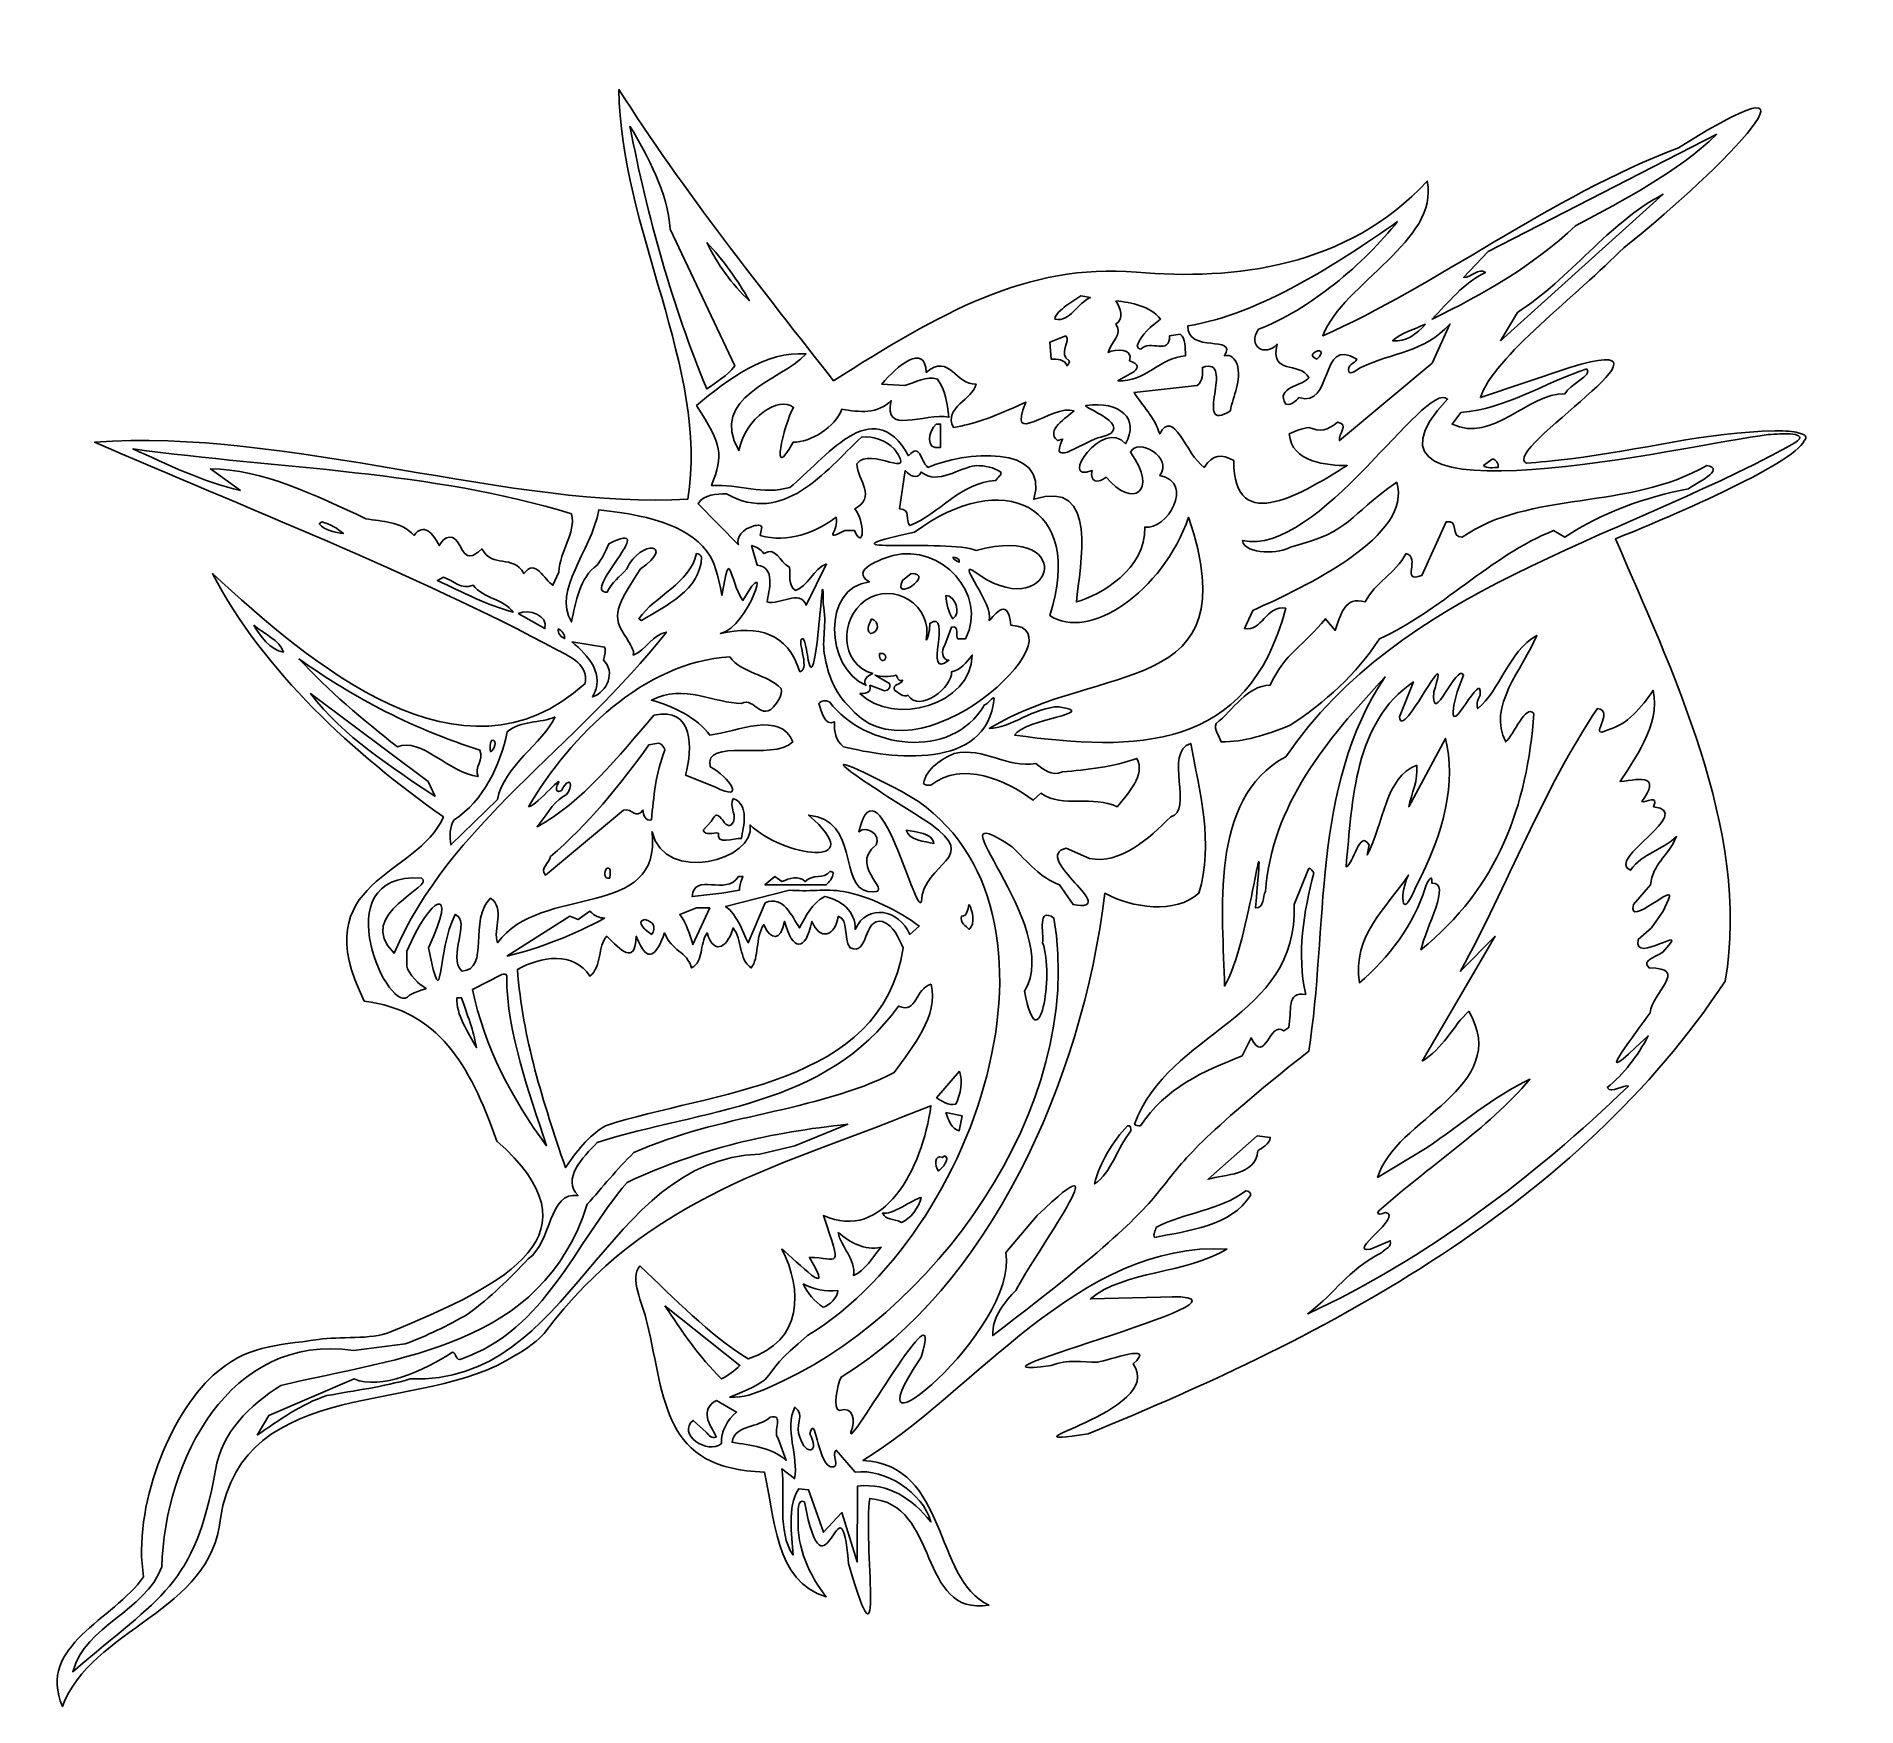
# Model space of a CAD drawing. Header units: centimetres. Extents: x -7.6 to 7.9, y -6.9 to 7.3.
import ezdxf

# ---------------------------------------------------------------- set-up
doc = ezdxf.new("R2010")
doc.units = ezdxf.units.CM
doc.header["$MEASUREMENT"] = 0
doc.layers.add('Ebene 1', color=7, linetype='Continuous')

msp = doc.modelspace()

# ---------------------------------------------------------------- linework, layer by layer
at = {"layer": 'Ebene 1'}
for points, knots in [([(-2.47889, -3.13238), (-2.18171, -3.41432), (-1.89977, -3.7115), (-1.55687, -3.92486), (-1.55687, -3.92486), (-1.08697, -3.76992), (-1.09459, -3.3432), (-1.26985, -2.99014), (-1.26985, -2.99014), (-1.14539, -3.0892), (-0.80249, -3.4575), (-1.03617, -3.06126), (-1.03617, -3.06126), (-0.78725, -3.06126), (-0.75677, -3.18826), (-0.91679, -2.70566), (-0.91679, -2.70566), (-0.40625, -2.93426), (-0.07605, -2.30942), (-0.00239, -1.77094), (-0.00239, -1.77094), (-1.24953, -2.27894), (-2.41031, -2.52532), (-3.29423, -3.70896), (-3.29423, -3.70896), (-3.32471, -3.7496), (-3.44917, -3.84866), (-3.54315, -3.89692), (-3.54315, -3.89692), (-4.33309, -4.40746), (-5.85201, -4.05186), (-6.04759, -5.28376), (-6.04759, -5.28376), (-6.11871, -6.07624), (-7.14741, -6.21848), (-7.39125, -6.88396), (-7.39125, -6.88396), (-7.61223, -6.36072), (-6.95691, -6.14736), (-6.70037, -5.77906), (-6.70037, -5.77906), (-6.79689, -5.19486), (-6.47685, -4.3973), (-6.10855, -4.06456), (-6.10855, -4.06456), (-5.82153, -3.80802), (-5.59293, -3.81564), (-5.21193, -3.75976), (-5.21193, -3.75976), (-5.03921, -3.73182), (-4.76235, -3.7623), (-4.60487, -3.6988), (-4.60487, -3.6988), (-3.58125, -3.27462), (-2.80147, -2.86314), (-3.69555, -2.07066), (-3.69555, -2.07066), (-3.93431, -1.40264), (-4.19085, -0.96576), (-4.82331, -0.8794), (-4.82331, -0.8794), (-5.33893, 0.15437), (-4.36611, 0.17723), (-4.15021, 0.68777), (-4.15021, 0.68777), (-4.91221, 1.22625), (-5.67929, 1.92221), (-6.11363, 2.75787), (-6.11363, 2.75787), (-5.27797, 1.99079), (-3.99273, 0.87319), (-2.94371, 1.82315), (-2.94371, 1.82315), (-2.91323, 1.97809), (-3.06817, 2.04921), (-3.17485, 2.10509), (-3.17485, 2.10509), (-4.39151, 2.75787), (-5.87487, 3.33699), (-7.11693, 3.87547), (-7.11693, 3.87547), (-5.50149, 4.00247), (-3.51267, 3.29381), (-2.06995, 3.39287), (-2.06995, 3.39287), (-1.88961, 4.50031), (-2.64907, 5.70173), (-2.65669, 6.87775), (-2.65669, 6.87775), (-2.11821, 6.02939), (-1.40955, 5.13531), (-0.83043, 4.39871), (-0.83043, 4.39871), (0.07126, 4.97275), (0.8104, 5.40201), (1.74512, 5.32327), (1.74512, 5.32327), (2.57824, 5.25215), (3.53582, 5.36137), (4.21908, 6.09797), (4.21908, 6.09797), (4.32322, 5.58997), (3.50788, 5.23437), (3.33008, 4.78225), (3.33008, 4.78225), (4.2775, 5.19373), (5.26302, 5.96589), (6.35522, 6.38245), (6.35522, 6.38245), (7.8716, 7.32987), (6.55334, 6.04209), (5.8904, 5.53155), (5.8904, 5.53155), (5.50432, 5.13531), (4.77788, 4.59683), (4.6712, 4.25647), (4.6712, 4.25647), (4.6712, 4.25647), (5.4332, 4.51301), (5.4332, 4.51301), (5.4332, 4.51301), (6.5381, 4.84321), (4.82106, 3.79927), (5.0649, 3.69767), (5.0649, 3.69767), (5.1665, 3.70529), (5.28842, 3.71799), (5.44082, 3.73577), (5.44082, 3.73577), (6.01232, 3.80181), (6.60414, 3.96691), (7.17564, 3.97199), (7.17564, 3.97199), (7.26962, 3.97453), (7.33312, 3.96945), (7.37376, 3.95675), (7.37376, 3.95675), (7.43472, 3.94405), (7.46012, 3.92119), (7.42456, 3.88817), (7.42456, 3.88817), (7.34582, 3.69005), (6.20028, 3.20491), (5.82182, 3.05505), (5.82182, 3.05505), (6.27648, 1.97809), (6.98006, 0.57601), (6.754, -0.70922), (6.754, -0.70922), (5.48908, -2.62184), (3.38596, -3.72674), (1.33364, -4.5624), (1.33364, -4.5624), (0.4675, -4.6894), (2.01436, -4.37698), (1.71718, -3.96804), (1.71718, -3.96804), (1.92038, -3.78262), (1.51398, -3.93756), (1.41492, -3.9528), (1.41492, -3.9528), (1.2803, -3.9528), (1.16346, -3.92486), (1.01868, -3.98074), (1.01868, -3.98074), (-0.03287, -4.12298), (3.13704, -3.3432), (1.95086, -3.39908), (1.95086, -3.39908), (1.95086, -3.39908), (1.35396, -3.41432), (1.35396, -3.41432), (1.35396, -3.41432), (1.64098, -3.17302), (2.16168, -3.2035), (2.51474, -2.99014), (2.51474, -2.99014), (1.25998, -2.91902), (0.35574, -4.22204), (-0.58151, -4.78846), (-0.58151, -4.78846), (0.15508, -4.83164), (0.0103, -5.7943), (0.49036, -6.02036), (0.49036, -6.02036), (-0.11923, -6.11942), (0.07888, -5.15676), (-0.52309, -5.11358), (-0.52309, -5.11358), (-0.58151, -5.46664), (-0.38847, -6.75696), (-0.70343, -5.6673), (-0.70343, -5.6673), (-0.77201, -4.83164), (-0.89901, -6.09148), (-1.07935, -5.14152), (-1.07935, -5.14152), (-1.14031, -5.10088), (-1.13015, -5.24058), (-1.13269, -5.28376), (-1.13269, -5.28376), (-1.14285, -5.5403), (-1.03617, -5.76636), (-0.89393, -5.94924), (-0.89393, -5.94924), (-1.33589, -5.82224), (-1.33081, -5.25582), (-1.41971, -4.88752), (-1.41971, -4.88752), (-2.28585, -4.86466), (-2.26299, -4.27284), (-2.41539, -3.6226), (-2.41539, -3.6226), (-2.45857, -3.43972), (-2.56779, -3.24414), (-2.47889, -3.13238)], [0, 0, 0, 0, 0.01851852, 0.01851852, 0.01851852, 0.01851852, 0.03703704, 0.03703704, 0.03703704, 0.03703704, 0.05555556, 0.05555556, 0.05555556, 0.05555556, 0.07407407, 0.07407407, 0.07407407, 0.07407407, 0.09259259, 0.09259259, 0.09259259, 0.09259259, 0.11111111, 0.11111111, 0.11111111, 0.11111111, 0.12962963, 0.12962963, 0.12962963, 0.12962963, 0.14814815, 0.14814815, 0.14814815, 0.14814815, 0.16666667, 0.16666667, 0.16666667, 0.16666667, 0.18518519, 0.18518519, 0.18518519, 0.18518519, 0.2037037, 0.2037037, 0.2037037, 0.2037037, 0.22222222, 0.22222222, 0.22222222, 0.22222222, 0.24074074, 0.24074074, 0.24074074, 0.24074074, 0.25925926, 0.25925926, 0.25925926, 0.25925926, 0.27777778, 0.27777778, 0.27777778, 0.27777778, 0.2962963, 0.2962963, 0.2962963, 0.2962963, 0.31481481, 0.31481481, 0.31481481, 0.31481481, 0.33333333, 0.33333333, 0.33333333, 0.33333333, 0.35185185, 0.35185185, 0.35185185, 0.35185185, 0.37037037, 0.37037037, 0.37037037, 0.37037037, 0.38888889, 0.38888889, 0.38888889, 0.38888889, 0.40740741, 0.40740741, 0.40740741, 0.40740741, 0.42592593, 0.42592593, 0.42592593, 0.42592593, 0.44444444, 0.44444444, 0.44444444, 0.44444444, 0.46296296, 0.46296296, 0.46296296, 0.46296296, 0.48148148, 0.48148148, 0.48148148, 0.48148148, 0.5, 0.5, 0.5, 0.5, 0.51851852, 0.51851852, 0.51851852, 0.51851852, 0.53703704, 0.53703704, 0.53703704, 0.53703704, 0.55555556, 0.55555556, 0.55555556, 0.55555556, 0.57407407, 0.57407407, 0.57407407, 0.57407407, 0.59259259, 0.59259259, 0.59259259, 0.59259259, 0.61111111, 0.61111111, 0.61111111, 0.61111111, 0.62962963, 0.62962963, 0.62962963, 0.62962963, 0.64814815, 0.64814815, 0.64814815, 0.64814815, 0.66666667, 0.66666667, 0.66666667, 0.66666667, 0.68518519, 0.68518519, 0.68518519, 0.68518519, 0.7037037, 0.7037037, 0.7037037, 0.7037037, 0.72222222, 0.72222222, 0.72222222, 0.72222222, 0.74074074, 0.74074074, 0.74074074, 0.74074074, 0.75925926, 0.75925926, 0.75925926, 0.75925926, 0.77777778, 0.77777778, 0.77777778, 0.77777778, 0.7962963, 0.7962963, 0.7962963, 0.7962963, 0.81481481, 0.81481481, 0.81481481, 0.81481481, 0.83333333, 0.83333333, 0.83333333, 0.83333333, 0.85185185, 0.85185185, 0.85185185, 0.85185185, 0.87037037, 0.87037037, 0.87037037, 0.87037037, 0.88888889, 0.88888889, 0.88888889, 0.88888889, 0.90740741, 0.90740741, 0.90740741, 0.90740741, 0.92592593, 0.92592593, 0.92592593, 0.92592593, 0.94444444, 0.94444444, 0.94444444, 0.94444444, 0.96296296, 0.96296296, 0.96296296, 0.96296296, 0.98148148, 0.98148148, 0.98148148, 0.98148148, 1, 1, 1, 1]), ([(0.04078, 4.03041), (0.04078, 4.03041), (0.07888, 4.03041), (0.07888, 4.03041), (0.07888, 4.03041), (0.07888, 4.03041), (0.07888, 3.83229), (0.07888, 3.83229), (0.07888, 3.83229), (-0.06081, 3.80435), (-0.02017, 3.97453), (0.04078, 4.03041)], [0, 0, 0, 0, 0.33333333, 0.33333333, 0.33333333, 0.33333333, 0.66666667, 0.66666667, 0.66666667, 0.66666667, 1, 1, 1, 1]), ([(-0.17003, 2.75787), (0.04332, 2.75787), (-0.34021, 2.50133), (-0.24369, 2.69945), (-0.24369, 2.69945), (-0.24369, 2.69945), (-0.17003, 2.75787), (-0.17003, 2.75787)], [0, 0, 0, 0, 0.5, 0.5, 0.5, 0.5, 1, 1, 1, 1]), ([(0.1246, 2.57245), (0.20588, 2.57245), (0.25668, 2.41751), (0.18302, 2.37433), (0.18302, 2.37433), (0.14492, 2.43021), (0.12968, 2.50133), (0.1246, 2.57245)], [0, 0, 0, 0, 0.5, 0.5, 0.5, 0.5, 1, 1, 1, 1]), ([(-0.79233, -0.15804), (-0.81519, -0.32822), (-0.94727, -0.36886), (-1.01585, -0.20122), (-1.01585, -0.20122), (-1.06919, -0.46792), (-1.18095, -0.45522), (-1.24699, -0.20122), (-1.24699, -0.20122), (-1.28001, -0.36886), (-1.36637, -0.36886), (-1.42479, -0.22916), (-1.42479, -0.22916), (-1.49845, -0.34092), (-1.46289, -0.5111), (-1.53147, -0.59746), (-1.53147, -0.59746), (-1.64069, -0.52634), (-1.60513, -0.35616), (-1.68641, -0.2571), (-1.68641, -0.2571), (-1.72197, -0.39934), (-1.84135, -0.5111), (-1.90739, -0.30028), (-1.90739, -0.30028), (-1.97597, -0.39934), (-1.93025, -0.53904), (-2.03947, -0.59746), (-2.03947, -0.59746), (-2.07757, -0.45522), (-2.20965, -0.45522), (-2.26807, -0.30028), (-2.26807, -0.30028), (-2.33411, -0.48316), (-2.41031, -0.58222), (-2.50937, -0.32822), (-2.50937, -0.32822), (-2.52207, -0.58222), (-2.63891, -0.44252), (-2.76083, -0.32822), (-2.76083, -0.32822), (-2.83957, -0.41204), (-2.79893, -0.58222), (-2.90307, -0.66858), (-2.90307, -0.66858), (-3.04023, -0.45522), (-3.31963, -0.4984), (-3.52029, -0.61016), (-3.52029, -0.61016), (-3.47711, -1.19182), (-3.30185, -1.743), (-3.11135, -2.29672), (-3.11135, -2.29672), (-3.02499, -2.16972), (-2.91831, -2.02748), (-2.77099, -1.94112), (-2.77099, -1.94112), (-1.87945, -1.64394), (-0.42403, -1.616), (-0.23861, -0.42728), (-0.23861, -0.42728), (-0.27925, -0.34092), (-0.31481, -0.24186), (-0.41387, -0.20122), (-0.41387, -0.20122), (-0.58659, -0.17328), (-0.52817, -0.4984), (-0.69073, -0.42728), (-0.69073, -0.42728), (-0.75169, -0.34092), (-0.69581, -0.18598), (-0.79233, -0.15804)], [0, 0, 0, 0, 0.05555556, 0.05555556, 0.05555556, 0.05555556, 0.11111111, 0.11111111, 0.11111111, 0.11111111, 0.16666667, 0.16666667, 0.16666667, 0.16666667, 0.22222222, 0.22222222, 0.22222222, 0.22222222, 0.27777778, 0.27777778, 0.27777778, 0.27777778, 0.33333333, 0.33333333, 0.33333333, 0.33333333, 0.38888889, 0.38888889, 0.38888889, 0.38888889, 0.44444444, 0.44444444, 0.44444444, 0.44444444, 0.5, 0.5, 0.5, 0.5, 0.55555556, 0.55555556, 0.55555556, 0.55555556, 0.61111111, 0.61111111, 0.61111111, 0.61111111, 0.66666667, 0.66666667, 0.66666667, 0.66666667, 0.72222222, 0.72222222, 0.72222222, 0.72222222, 0.77777778, 0.77777778, 0.77777778, 0.77777778, 0.83333333, 0.83333333, 0.83333333, 0.83333333, 0.88888889, 0.88888889, 0.88888889, 0.88888889, 0.94444444, 0.94444444, 0.94444444, 0.94444444, 1, 1, 1, 1])]:
    msp.add_open_spline(points, degree=3, knots=knots, dxfattribs=at)
at = {"layer": 'Ebene 1', "color": 7}
for points, knots in [([(-2.56271, 6.56533), (-2.41031, 6.31133), (-2.24267, 5.99891), (-2.21981, 5.68903), (-2.21981, 5.68903), (-2.21981, 5.68903), (-1.67117, 4.52571), (-1.67117, 4.52571), (-1.67117, 4.52571), (-1.73721, 4.44189), (-1.82611, 4.38601), (-1.90993, 4.33013), (-1.90993, 4.33013), (-2.19695, 5.02101), (-2.41793, 5.80079), (-2.56271, 6.56533)], [0, 0, 0, 0, 0.25, 0.25, 0.25, 0.25, 0.5, 0.5, 0.5, 0.5, 0.75, 0.75, 0.75, 0.75, 1, 1, 1, 1]), ([(6.68288, 6.49675), (6.34252, 6.16909), (5.89802, 5.94303), (5.48146, 5.71697), (5.48146, 5.71697), (5.1157, 5.37661), (4.69914, 5.13531), (4.25972, 4.92449), (4.25972, 4.92449), (4.39942, 5.06419), (4.52896, 5.23437), (4.71438, 5.32073), (4.71438, 5.32073), (4.65596, 5.36391), (4.59246, 5.27755), (4.52896, 5.27755), (4.52896, 5.27755), (4.52896, 5.27755), (4.73724, 5.49853), (4.73724, 5.49853), (4.73724, 5.49853), (4.73724, 5.49853), (6.68288, 6.49675), (6.68288, 6.49675)], [0, 0, 0, 0, 0.16666667, 0.16666667, 0.16666667, 0.16666667, 0.33333333, 0.33333333, 0.33333333, 0.33333333, 0.5, 0.5, 0.5, 0.5, 0.66666667, 0.66666667, 0.66666667, 0.66666667, 0.83333333, 0.83333333, 0.83333333, 0.83333333, 1, 1, 1, 1]), ([(4.84138, 4.73907), (4.84138, 4.73907), (4.98616, 4.98037), (4.98616, 4.98037), (4.98616, 4.98037), (5.43574, 5.26485), (5.76086, 5.74491), (6.22568, 5.98621), (6.22568, 5.98621), (6.22568, 5.98621), (4.84138, 4.73907), (4.84138, 4.73907)], [0, 0, 0, 0, 0.33333333, 0.33333333, 0.33333333, 0.33333333, 0.66666667, 0.66666667, 0.66666667, 0.66666667, 1, 1, 1, 1]), ([(3.96762, 5.75507), (3.68822, 5.39947), (3.20816, 4.99561), (2.78398, 4.83813), (2.78398, 4.83813), (2.68492, 4.69589), (2.83732, 4.59683), (2.94146, 4.71113), (2.94146, 4.71113), (2.8805, 4.44189), (3.12942, 4.56889), (3.21324, 4.42665), (3.21324, 4.42665), (3.17514, 4.35807), (2.91606, 4.34283), (3.01766, 4.20059), (3.01766, 4.20059), (3.06592, 4.18789), (3.10656, 4.23107), (3.12688, 4.25647), (3.12688, 4.25647), (3.42406, 4.15741), (3.29706, 4.78225), (3.61964, 4.58413), (3.61964, 4.58413), (3.60694, 4.54095), (3.52566, 4.54095), (3.55614, 4.46983), (3.55614, 4.46983), (3.5917, 4.45713), (3.62218, 4.50031), (3.6552, 4.51301), (3.6552, 4.51301), (3.92444, 4.64001), (4.19114, 4.64001), (4.41212, 4.88131), (4.41212, 4.88131), (4.41212, 4.88131), (4.25972, 4.54857), (4.25972, 4.54857), (4.25972, 4.54857), (4.25972, 4.54857), (3.47232, 3.89071), (3.47232, 3.89071), (3.47232, 3.89071), (3.46216, 3.94659), (3.55614, 4.03041), (3.45708, 4.04565), (3.45708, 4.04565), (3.36564, 3.97453), (3.31484, 3.96183), (3.21324, 4.00247), (3.21324, 4.00247), (3.15482, 3.98977), (3.09386, 3.97453), (3.0456, 3.94659), (3.0456, 3.94659), (3.06084, 3.70529), (3.37326, 3.67735), (3.53836, 3.67735), (3.53836, 3.67735), (3.19292, 3.46653), (2.56554, 3.05505), (2.57316, 3.72053), (2.57316, 3.72053), (2.47156, 3.77641), (2.39536, 3.77641), (2.3217, 3.66211), (2.3217, 3.66211), (2.16168, 3.77641), (2.06262, 4.17265), (1.94324, 3.94659), (1.94324, 3.94659), (1.90006, 4.08883), (1.79592, 4.18789), (1.7248, 4.29965), (1.7248, 4.29965), (1.7248, 4.29965), (2.26074, 4.35807), (2.26074, 4.35807), (2.26074, 4.35807), (2.31662, 4.39871), (2.30646, 4.45713), (2.30646, 4.51301), (2.30646, 4.51301), (2.60364, 4.61207), (2.20994, 3.93135), (2.54522, 4.14471), (2.54522, 4.14471), (2.56554, 4.27171), (2.64428, 4.39871), (2.6011, 4.54095), (2.6011, 4.54095), (2.58332, 4.58413), (2.5503, 4.62731), (2.49442, 4.61207), (2.49442, 4.61207), (2.60872, 4.79495), (2.17692, 4.62731), (2.182, 4.86607), (2.182, 4.86607), (2.79922, 4.96513), (3.45962, 5.39947), (3.96762, 5.75507)], [0, 0, 0, 0, 0.03846154, 0.03846154, 0.03846154, 0.03846154, 0.07692308, 0.07692308, 0.07692308, 0.07692308, 0.11538462, 0.11538462, 0.11538462, 0.11538462, 0.15384615, 0.15384615, 0.15384615, 0.15384615, 0.19230769, 0.19230769, 0.19230769, 0.19230769, 0.23076923, 0.23076923, 0.23076923, 0.23076923, 0.26923077, 0.26923077, 0.26923077, 0.26923077, 0.30769231, 0.30769231, 0.30769231, 0.30769231, 0.34615385, 0.34615385, 0.34615385, 0.34615385, 0.38461538, 0.38461538, 0.38461538, 0.38461538, 0.42307692, 0.42307692, 0.42307692, 0.42307692, 0.46153846, 0.46153846, 0.46153846, 0.46153846, 0.5, 0.5, 0.5, 0.5, 0.53846154, 0.53846154, 0.53846154, 0.53846154, 0.57692308, 0.57692308, 0.57692308, 0.57692308, 0.61538462, 0.61538462, 0.61538462, 0.61538462, 0.65384615, 0.65384615, 0.65384615, 0.65384615, 0.69230769, 0.69230769, 0.69230769, 0.69230769, 0.73076923, 0.73076923, 0.73076923, 0.73076923, 0.76923077, 0.76923077, 0.76923077, 0.76923077, 0.80769231, 0.80769231, 0.80769231, 0.80769231, 0.84615385, 0.84615385, 0.84615385, 0.84615385, 0.88461538, 0.88461538, 0.88461538, 0.88461538, 0.92307692, 0.92307692, 0.92307692, 0.92307692, 0.96153846, 0.96153846, 0.96153846, 0.96153846, 1, 1, 1, 1]), ([(-1.90993, 5.57473), (-1.77277, 5.43249), (-1.64323, 5.24961), (-1.54671, 5.07943), (-1.54671, 5.07943), (-1.69911, 5.22167), (-1.81849, 5.39185), (-1.90993, 5.57473)], [0, 0, 0, 0, 0.5, 0.5, 0.5, 0.5, 1, 1, 1, 1]), ([(1.27268, 5.12261), (1.27268, 5.12261), (1.35396, 5.10737), (1.35396, 5.10737), (1.35396, 5.10737), (1.24474, 5.06419), (1.18378, 4.89401), (1.0517, 4.92449), (1.0517, 4.92449), (1.05424, 4.96513), (1.11012, 5.00831), (1.14568, 5.03625), (1.14568, 5.03625), (1.14568, 5.03625), (1.27268, 5.12261), (1.27268, 5.12261)], [0, 0, 0, 0, 0.25, 0.25, 0.25, 0.25, 0.5, 0.5, 0.5, 0.5, 0.75, 0.75, 0.75, 0.75, 1, 1, 1, 1]), ([(1.56986, 5.07943), (1.70702, 5.06419), (1.85942, 5.03625), (1.95086, 4.92449), (1.95086, 4.92449), (1.87974, 4.86607), (1.77814, 4.79495), (1.75274, 4.69589), (1.75274, 4.69589), (1.75782, 4.68319), (1.76798, 4.66795), (1.78322, 4.66795), (1.78322, 4.66795), (1.85942, 4.75431), (2.03214, 4.61207), (2.02706, 4.78225), (2.02706, 4.78225), (2.02706, 4.78225), (2.1185, 4.79495), (2.1185, 4.79495), (2.1185, 4.79495), (2.16422, 4.75431), (2.16168, 4.68319), (2.16168, 4.61207), (2.16168, 4.61207), (1.94832, 4.59683), (1.81878, 4.38601), (1.58764, 4.39871), (1.58764, 4.39871), (1.6486, 4.44189), (1.85942, 4.51301), (1.6867, 4.56889), (1.6867, 4.56889), (1.72226, 4.68319), (1.56732, 4.66795), (1.50382, 4.64001), (1.50382, 4.64001), (1.52414, 4.72637), (1.6359, 4.79495), (1.56986, 4.88131), (1.56986, 4.88131), (1.64606, 4.92449), (1.60796, 5.02101), (1.56986, 5.07943)], [0, 0, 0, 0, 0.09090909, 0.09090909, 0.09090909, 0.09090909, 0.18181818, 0.18181818, 0.18181818, 0.18181818, 0.27272727, 0.27272727, 0.27272727, 0.27272727, 0.36363636, 0.36363636, 0.36363636, 0.36363636, 0.45454545, 0.45454545, 0.45454545, 0.45454545, 0.54545455, 0.54545455, 0.54545455, 0.54545455, 0.63636364, 0.63636364, 0.63636364, 0.63636364, 0.72727273, 0.72727273, 0.72727273, 0.72727273, 0.81818182, 0.81818182, 0.81818182, 0.81818182, 0.90909091, 0.90909091, 0.90909091, 0.90909091, 1, 1, 1, 1]), ([(4.20384, 4.88131), (4.12764, 4.79495), (4.03874, 4.72637), (3.92444, 4.73907), (3.92444, 4.73907), (4.00064, 4.81019), (4.1124, 4.83813), (4.20384, 4.88131)], [0, 0, 0, 0, 0.5, 0.5, 0.5, 0.5, 1, 1, 1, 1]), ([(1.2168, 4.14471), (1.1533, 4.08883), (0.96534, 3.97453), (1.07456, 3.89071), (1.07456, 3.89071), (1.07456, 3.89071), (1.11774, 3.90341), (1.11774, 3.90341), (1.11774, 3.90341), (0.9882, 3.63417), (1.32348, 3.90341), (1.44286, 3.91865), (1.44286, 3.91865), (1.77306, 4.00247), (1.25744, 4.18789), (1.3184, 4.18789), (1.3184, 4.18789), (1.60288, 4.23107), (1.77814, 4.07359), (1.65114, 3.86277), (1.65114, 3.86277), (1.46572, 4.08883), (1.06948, 3.52241), (1.3692, 3.63417), (1.3692, 3.63417), (1.3438, 3.53511), (1.42254, 3.52241), (1.48858, 3.57829), (1.48858, 3.57829), (1.70702, 3.30905), (1.93816, 3.45129), (1.69432, 3.79165), (1.69432, 3.79165), (1.75274, 3.91865), (2.06516, 3.74847), (1.94324, 3.59353), (1.94324, 3.59353), (2.2455, 3.53511), (2.00674, 3.12363), (1.81624, 3.15411), (1.81624, 3.15411), (1.83148, 2.79851), (1.43524, 2.57245), (1.23458, 2.51657), (1.23458, 2.51657), (1.26252, 2.82899), (1.43524, 3.57321), (0.87136, 3.39033), (0.87136, 3.39033), (1.01614, 3.87293), (0.2643, 3.79165), (-0.02779, 3.66211), (-0.02779, 3.66211), (-0.09891, 3.72053), (-0.08875, 3.87547), (-0.19289, 3.76117), (-0.19289, 3.76117), (-0.50023, 4.31489), (-0.91171, 3.72053), (-1.20381, 3.49193), (-1.20381, 3.49193), (-1.42987, 3.42335), (-1.63561, 3.52241), (-1.86929, 3.50717), (-1.86929, 3.50717), (-1.76515, 3.77641), (-1.78039, 3.84753), (-1.99629, 4.18789), (-1.99629, 4.18789), (-1.72959, 4.41395), (-1.40701, 4.65525), (-1.06411, 4.62731), (-1.06411, 4.62731), (-1.29779, 4.38601), (-1.88961, 4.27171), (-1.63815, 3.80435), (-1.63815, 3.80435), (-1.57465, 4.08883), (-1.30287, 4.27171), (-1.17079, 4.17265), (-1.17079, 4.17265), (-1.25969, 4.01771), (-1.37399, 3.50717), (-1.17587, 3.87547), (-1.17587, 3.87547), (-1.02347, 3.87547), (-0.82027, 4.00247), (-0.75931, 4.15741), (-0.75931, 4.15741), (-0.62215, 4.12947), (-0.44689, 4.11677), (-0.34021, 4.23107), (-0.34021, 4.23107), (-0.41895, 3.93135), (-0.05827, 4.12947), (0.15, 4.08883), (0.15, 4.08883), (0.13476, 4.21583), (0.12206, 4.31489), (0.05348, 4.41395), (0.05348, 4.41395), (-0.04303, 4.44189), (-0.13193, 4.38601), (-0.22591, 4.35807), (-0.22591, 4.35807), (-0.22591, 4.35807), (-0.42149, 4.37077), (-0.42149, 4.37077), (-0.42149, 4.37077), (-0.29195, 4.52571), (-0.05065, 4.72637), (-0.04303, 4.46983), (-0.04303, 4.46983), (0.15762, 4.64001), (0.20842, 4.35807), (0.38114, 4.37077), (0.38114, 4.37077), (0.35828, 4.24377), (0.10174, 4.17265), (0.1881, 4.00247), (0.1881, 4.00247), (0.36082, 4.03041), (0.48528, 4.07359), (0.80532, 4.21583), (0.80532, 4.21583), (0.63768, 3.81959), (1.02122, 4.20059), (1.2168, 4.14471)], [0, 0, 0, 0, 0.03125, 0.03125, 0.03125, 0.03125, 0.0625, 0.0625, 0.0625, 0.0625, 0.09375, 0.09375, 0.09375, 0.09375, 0.125, 0.125, 0.125, 0.125, 0.15625, 0.15625, 0.15625, 0.15625, 0.1875, 0.1875, 0.1875, 0.1875, 0.21875, 0.21875, 0.21875, 0.21875, 0.25, 0.25, 0.25, 0.25, 0.28125, 0.28125, 0.28125, 0.28125, 0.3125, 0.3125, 0.3125, 0.3125, 0.34375, 0.34375, 0.34375, 0.34375, 0.375, 0.375, 0.375, 0.375, 0.40625, 0.40625, 0.40625, 0.40625, 0.4375, 0.4375, 0.4375, 0.4375, 0.46875, 0.46875, 0.46875, 0.46875, 0.5, 0.5, 0.5, 0.5, 0.53125, 0.53125, 0.53125, 0.53125, 0.5625, 0.5625, 0.5625, 0.5625, 0.59375, 0.59375, 0.59375, 0.59375, 0.625, 0.625, 0.625, 0.625, 0.65625, 0.65625, 0.65625, 0.65625, 0.6875, 0.6875, 0.6875, 0.6875, 0.71875, 0.71875, 0.71875, 0.71875, 0.75, 0.75, 0.75, 0.75, 0.78125, 0.78125, 0.78125, 0.78125, 0.8125, 0.8125, 0.8125, 0.8125, 0.84375, 0.84375, 0.84375, 0.84375, 0.875, 0.875, 0.875, 0.875, 0.90625, 0.90625, 0.90625, 0.90625, 0.9375, 0.9375, 0.9375, 0.9375, 0.96875, 0.96875, 0.96875, 0.96875, 1, 1, 1, 1]), ([(1.14568, 4.78225), (1.19394, 4.73907), (1.07202, 4.62731), (1.17362, 4.56889), (1.17362, 4.56889), (1.1787, 4.55619), (1.16854, 4.54095), (1.15584, 4.52571), (1.15584, 4.52571), (1.13298, 4.58413), (1.07202, 4.58413), (1.02122, 4.58413), (1.02122, 4.58413), (1.02122, 4.58413), (1.00852, 4.72637), (1.00852, 4.72637), (1.00852, 4.72637), (1.00852, 4.72637), (1.14568, 4.78225), (1.14568, 4.78225)], [0, 0, 0, 0, 0.2, 0.2, 0.2, 0.2, 0.4, 0.4, 0.4, 0.4, 0.6, 0.6, 0.6, 0.6, 0.8, 0.8, 0.8, 0.8, 1, 1, 1, 1]), ([(3.28436, 4.65525), (3.34532, 4.65525), (3.30976, 4.61207), (3.27928, 4.58413), (3.27928, 4.58413), (3.21832, 4.61207), (3.23864, 4.62731), (3.28436, 4.65525)], [0, 0, 0, 0, 0.5, 0.5, 0.5, 0.5, 1, 1, 1, 1]), ([(5.57798, 4.50031), (5.62878, 4.44189), (5.43066, 4.37077), (5.39002, 4.28695), (5.39002, 4.28695), (5.08014, 4.29965), (4.77788, 3.86277), (4.4299, 4.03041), (4.4299, 4.03041), (4.4299, 4.03041), (4.5061, 4.12947), (4.5061, 4.12947), (4.5061, 4.12947), (4.88202, 4.15741), (5.22492, 4.38601), (5.57798, 4.50031)], [0, 0, 0, 0, 0.25, 0.25, 0.25, 0.25, 0.5, 0.5, 0.5, 0.5, 0.75, 0.75, 0.75, 0.75, 1, 1, 1, 1]), ([(7.11976, 3.94151), (7.18834, 3.94659), (7.25438, 3.94913), (7.30518, 3.94659), (7.30518, 3.94659), (7.45758, 3.93643), (7.37376, 3.88309), (7.28232, 3.83483), (7.28232, 3.83483), (5.79896, 3.02711), (3.99302, 2.63341), (3.01512, 1.19831), (3.01512, 1.19831), (2.35218, 0.84525), (2.48426, -0.1428), (2.49442, -0.7524), (2.49442, -0.7524), (2.71286, -0.39934), (2.85256, 0.97225), (2.75858, -0.08692), (2.75858, -0.08692), (2.83478, -0.08692), (2.81954, 0.00959), (2.8424, 0.05277), (2.8424, 0.05277), (2.89828, 0.78937), (3.36056, 1.34055), (3.86094, 1.87903), (3.86094, 1.87903), (3.23102, 0.94431), (3.37834, -0.2698), (3.2107, -1.30612), (3.2107, -1.30612), (1.35142, -2.77678), (2.67222, -2.08336), (0.52338, -3.72674), (0.52338, -3.72674), (0.51322, -3.56926), (0.63514, -3.42956), (0.71896, -3.3432), (0.71896, -3.3432), (0.87644, -3.03332), (1.65876, -1.9716), (0.90184, -2.70566), (0.90184, -2.70566), (0.90184, -2.70566), (0.63514, -3.01808), (0.63514, -3.01808), (0.63514, -3.01808), (0.74944, -3.66832), (-0.78217, -4.9434), (-0.08621, -3.90962), (-0.08621, -3.90962), (0.12968, -3.2035), (-0.72375, -4.73258), (-0.68311, -4.54716), (-0.68311, -4.54716), (-0.64247, -4.4481), (-0.66025, -4.3211), (-0.78217, -4.36428), (-0.78217, -4.36428), (-0.84059, -4.34904), (-0.79995, -4.15092), (-0.76693, -4.0798), (-0.76693, -4.0798), (0.47766, -3.3305), (1.28792, -1.56012), (1.47588, 0.03753), (1.47588, 0.03753), (1.70956, -0.08692), (2.07532, -0.1428), (2.27598, 0.03753), (2.27598, 0.03753), (2.40806, 0.46171), (2.27852, 0.91637), (2.2074, 1.31261), (2.2074, 1.31261), (1.97372, 1.24149), (2.23534, 0.73095), (2.03722, 0.68777), (2.03722, 0.68777), (1.8518, 0.50489), (1.60542, 0.27883), (1.34634, 0.33471), (1.34634, 0.33471), (1.34634, 0.33471), (1.14822, 0.42107), (1.14822, 0.42107), (1.14822, 0.42107), (0.83834, 0.34995), (1.63336, -0.1301), (1.20664, -0.05898), (1.20664, -0.05898), (1.20664, -0.05898), (1.09234, 0.10865), (1.09234, 0.10865), (1.09234, 0.10865), (0.93232, 0.16707), (0.81548, 0.30677), (0.68848, 0.43377), (0.68848, 0.43377), (-0.06081, 0.91637), (1.13806, -0.24186), (0.79262, -0.79558), (0.79262, -0.79558), (0.912, -1.43312), (1.04916, -0.65334), (0.94756, -0.3841), (0.94756, -0.3841), (0.95772, -0.30028), (0.8993, -0.07422), (1.04408, -0.17328), (1.04408, -0.17328), (1.32094, -1.78872), (-0.00239, -3.58958), (-1.39431, -4.17378), (-1.39431, -4.17378), (-1.50099, -4.2195), (-1.60259, -4.26014), (-1.71435, -4.24998), (-1.71435, -4.24998), (-1.22413, -4.05186), (-1.53655, -4.12298), (-1.05141, -3.72674), (-1.05141, -3.72674), (0.4929, -2.77678), (1.33618, 0.13659), (-0.32751, 0.94431), (-0.32751, 0.94431), (-1.16317, 1.36849), (-0.57389, 0.98749), (-0.09891, 0.68777), (-0.09891, 0.68777), (0.44972, 0.34995), (0.00522, 0.33471), (-0.07859, 0.02483), (-0.07859, 0.02483), (-0.08367, -0.3841), (-0.44435, 1.26943), (-0.61707, 0.56077), (-0.61707, 0.56077), (-0.54087, 0.61919), (-0.42657, 0.53283), (-0.46975, 0.44901), (-0.46975, 0.44901), (-0.72375, 0.25089), (-0.26401, 0.02483), (-0.53833, 0.05277), (-0.53833, 0.05277), (-0.78725, 0.09341), (-0.60691, 0.66237), (-1.04379, 0.70301), (-1.04379, 0.70301), (-0.50277, 0.23565), (-1.26731, 0.34995), (-1.54163, 0.61919), (-1.54163, 0.61919), (-1.48575, 0.32201), (-2.27061, 0.10865), (-2.37475, 0.56077), (-2.37475, 0.56077), (-2.28839, -0.20122), (-3.32217, 0.12389), (-3.69047, -0.3841), (-3.69047, -0.3841), (-3.73111, -0.2698), (-3.62189, -0.08692), (-3.74889, -0.0031), (-3.74889, -0.0031), (-3.93939, -0.18598), (-3.74889, -0.61016), (-3.99273, -0.6254), (-3.99273, -0.6254), (-4.11973, -0.4984), (-3.91145, -0.20122), (-4.04861, -0.1428), (-4.04861, -0.1428), (-4.21117, -0.44252), (-4.14513, -1.06482), (-4.27721, -0.42728), (-4.27721, -0.42728), (-4.01559, 0.12389), (-4.26197, 0.02483), (-4.46009, -0.45522), (-4.46009, -0.45522), (-4.46009, -0.45522), (-4.46009, -0.53904), (-4.46009, -0.53904), (-4.46009, -0.53904), (-4.46009, -0.56952), (-4.46517, -0.59746), (-4.44485, -0.6254), (-4.44485, -0.6254), (-4.30007, -0.85146), (-4.20355, -0.71684), (-4.43977, -0.8286), (-4.43977, -0.8286), (-4.59979, -1.05466), (-5.19161, 0.22295), (-4.33563, 0.16707), (-4.33563, 0.16707), (-4.20863, 0.09341), (-4.91729, -0.13264), (-4.56931, -0.473), (-4.56931, -0.473), (-4.10703, 0.61411), (-3.01737, 1.28467), (-2.25283, 2.26003), (-2.25283, 2.26003), (-2.36459, 2.24733), (-2.43063, 2.10509), (-2.53477, 2.06445), (-2.53477, 2.06445), (-2.51953, 2.10509), (-2.57033, 2.16351), (-2.58811, 2.20415), (-2.58811, 2.20415), (-2.73289, 2.40227), (-2.67193, 2.48863), (-2.47381, 2.79851), (-2.47381, 2.79851), (-2.16901, 3.01187), (-2.46873, 3.05505), (-2.59065, 2.79851), (-2.59065, 2.79851), (-2.64907, 2.72739), (-2.72019, 2.68675), (-2.75575, 2.60039), (-2.75575, 2.60039), (-2.99197, 2.58769), (-2.28331, 3.23793), (-2.74305, 3.01187), (-2.74305, 3.01187), (-2.77353, 2.94075), (-2.79893, 2.88487), (-2.84211, 2.82899), (-2.84211, 2.82899), (-2.99197, 2.72739), (-3.02245, 2.51657), (-3.06055, 2.34639), (-3.06055, 2.34639), (-3.22057, 2.62833), (-2.89799, 2.93313), (-2.82687, 3.30143), (-2.82687, 3.30143), (-2.34173, 3.24809), (-2.03439, 3.14649), (-1.88199, 2.90773), (-1.88199, 2.90773), (-1.83119, 2.82899), (-1.79563, 2.66135), (-1.78039, 2.57245), (-1.78039, 2.57245), (-1.70419, 3.01187), (-1.72705, 2.71469), (-1.60259, 2.52927), (-1.60259, 2.52927), (-1.33843, 2.98393), (-1.55179, 2.30321), (-1.79309, 2.24733), (-1.79309, 2.24733), (-1.47051, 2.31845), (-1.22667, 2.26003), (-1.11745, 1.92221), (-1.11745, 1.92221), (-1.02093, 1.95015), (-1.16063, 2.21939), (-1.08951, 2.20415), (-1.08951, 2.20415), (-1.05903, 2.14827), (-1.05903, 2.07715), (-1.04633, 2.02127), (-1.04633, 2.02127), (-0.97267, 1.66567), (-0.91933, 3.02711), (-0.91933, 2.50133), (-0.91933, 2.50133), (-0.88377, 2.32607), (-0.93457, 2.19399), (-0.90663, 2.05429), (-0.90663, 2.05429), (-0.87361, 1.89173), (-0.82789, 1.75965), (-0.71105, 1.63773), (-0.71105, 1.63773), (-0.13193, 0.90113), (1.30316, 2.29051), (0.67832, 2.31845), (0.67832, 2.31845), (0.65038, 2.60039), (0.50814, 2.35909), (0.4929, 2.35909), (0.4929, 2.35909), (0.531, 2.50133), (0.22366, 2.85439), (0.3532, 2.78581), (0.3532, 2.78581), (1.02376, 2.27527), (1.28792, 3.19729), (0.38114, 2.95599), (0.38114, 2.95599), (0.16016, 3.05505), (-1.07173, 2.91281), (-0.14209, 3.11093), (-0.14209, 3.11093), (0.60212, 3.66211), (1.31332, 3.35223), (1.00852, 2.40227), (1.00852, 2.40227), (1.33872, 2.17621), (1.9661, 2.60039), (2.18962, 3.23793), (2.18962, 3.23793), (2.70778, 1.68091), (1.44286, 2.02127), (0.4929, 1.43961), (0.4929, 1.43961), (0.66816, 1.43961), (0.88406, 1.62503), (1.08726, 1.62503), (1.08726, 1.62503), (1.44794, 1.56661), (0.7977, 1.52597), (0.7088, 1.38373), (0.7088, 1.38373), (1.73496, 1.24149), (2.70016, 1.24403), (3.01512, 2.46323), (3.01512, 2.46323), (2.85002, 2.49117), (2.80938, 2.26003), (2.6646, 2.29051), (2.6646, 2.29051), (2.6646, 2.29051), (2.73572, 2.44545), (2.73572, 2.44545), (2.73572, 2.44545), (3.18022, 2.64357), (4.10224, 3.08299), (3.96, 3.53511), (3.96, 3.53511), (3.52312, 3.23793), (3.6044, 3.12871), (3.05576, 2.98393), (3.05576, 2.98393), (2.97956, 2.92805), (2.66968, 2.91281), (2.64682, 3.03981), (2.64682, 3.03981), (3.29198, 2.89757), (4.2013, 4.41395), (4.3918, 4.24377), (4.3918, 4.24377), (3.34278, 3.13379), (6.45428, 3.85515), (7.11976, 3.94151)], [0, 0, 0, 0, 0.01123596, 0.01123596, 0.01123596, 0.01123596, 0.02247191, 0.02247191, 0.02247191, 0.02247191, 0.03370787, 0.03370787, 0.03370787, 0.03370787, 0.04494382, 0.04494382, 0.04494382, 0.04494382, 0.05617978, 0.05617978, 0.05617978, 0.05617978, 0.06741573, 0.06741573, 0.06741573, 0.06741573, 0.07865169, 0.07865169, 0.07865169, 0.07865169, 0.08988764, 0.08988764, 0.08988764, 0.08988764, 0.1011236, 0.1011236, 0.1011236, 0.1011236, 0.11235955, 0.11235955, 0.11235955, 0.11235955, 0.12359551, 0.12359551, 0.12359551, 0.12359551, 0.13483146, 0.13483146, 0.13483146, 0.13483146, 0.14606742, 0.14606742, 0.14606742, 0.14606742, 0.15730337, 0.15730337, 0.15730337, 0.15730337, 0.16853933, 0.16853933, 0.16853933, 0.16853933, 0.17977528, 0.17977528, 0.17977528, 0.17977528, 0.19101124, 0.19101124, 0.19101124, 0.19101124, 0.20224719, 0.20224719, 0.20224719, 0.20224719, 0.21348315, 0.21348315, 0.21348315, 0.21348315, 0.2247191, 0.2247191, 0.2247191, 0.2247191, 0.23595506, 0.23595506, 0.23595506, 0.23595506, 0.24719101, 0.24719101, 0.24719101, 0.24719101, 0.25842697, 0.25842697, 0.25842697, 0.25842697, 0.26966292, 0.26966292, 0.26966292, 0.26966292, 0.28089888, 0.28089888, 0.28089888, 0.28089888, 0.29213483, 0.29213483, 0.29213483, 0.29213483, 0.30337079, 0.30337079, 0.30337079, 0.30337079, 0.31460674, 0.31460674, 0.31460674, 0.31460674, 0.3258427, 0.3258427, 0.3258427, 0.3258427, 0.33707865, 0.33707865, 0.33707865, 0.33707865, 0.34831461, 0.34831461, 0.34831461, 0.34831461, 0.35955056, 0.35955056, 0.35955056, 0.35955056, 0.37078652, 0.37078652, 0.37078652, 0.37078652, 0.38202247, 0.38202247, 0.38202247, 0.38202247, 0.39325843, 0.39325843, 0.39325843, 0.39325843, 0.40449438, 0.40449438, 0.40449438, 0.40449438, 0.41573034, 0.41573034, 0.41573034, 0.41573034, 0.42696629, 0.42696629, 0.42696629, 0.42696629, 0.43820225, 0.43820225, 0.43820225, 0.43820225, 0.4494382, 0.4494382, 0.4494382, 0.4494382, 0.46067416, 0.46067416, 0.46067416, 0.46067416, 0.47191011, 0.47191011, 0.47191011, 0.47191011, 0.48314607, 0.48314607, 0.48314607, 0.48314607, 0.49438202, 0.49438202, 0.49438202, 0.49438202, 0.50561798, 0.50561798, 0.50561798, 0.50561798, 0.51685393, 0.51685393, 0.51685393, 0.51685393, 0.52808989, 0.52808989, 0.52808989, 0.52808989, 0.53932584, 0.53932584, 0.53932584, 0.53932584, 0.5505618, 0.5505618, 0.5505618, 0.5505618, 0.56179775, 0.56179775, 0.56179775, 0.56179775, 0.57303371, 0.57303371, 0.57303371, 0.57303371, 0.58426966, 0.58426966, 0.58426966, 0.58426966, 0.59550562, 0.59550562, 0.59550562, 0.59550562, 0.60674157, 0.60674157, 0.60674157, 0.60674157, 0.61797753, 0.61797753, 0.61797753, 0.61797753, 0.62921348, 0.62921348, 0.62921348, 0.62921348, 0.64044944, 0.64044944, 0.64044944, 0.64044944, 0.65168539, 0.65168539, 0.65168539, 0.65168539, 0.66292135, 0.66292135, 0.66292135, 0.66292135, 0.6741573, 0.6741573, 0.6741573, 0.6741573, 0.68539326, 0.68539326, 0.68539326, 0.68539326, 0.69662921, 0.69662921, 0.69662921, 0.69662921, 0.70786517, 0.70786517, 0.70786517, 0.70786517, 0.71910112, 0.71910112, 0.71910112, 0.71910112, 0.73033708, 0.73033708, 0.73033708, 0.73033708, 0.74157303, 0.74157303, 0.74157303, 0.74157303, 0.75280899, 0.75280899, 0.75280899, 0.75280899, 0.76404494, 0.76404494, 0.76404494, 0.76404494, 0.7752809, 0.7752809, 0.7752809, 0.7752809, 0.78651685, 0.78651685, 0.78651685, 0.78651685, 0.79775281, 0.79775281, 0.79775281, 0.79775281, 0.80898876, 0.80898876, 0.80898876, 0.80898876, 0.82022472, 0.82022472, 0.82022472, 0.82022472, 0.83146067, 0.83146067, 0.83146067, 0.83146067, 0.84269663, 0.84269663, 0.84269663, 0.84269663, 0.85393258, 0.85393258, 0.85393258, 0.85393258, 0.86516854, 0.86516854, 0.86516854, 0.86516854, 0.87640449, 0.87640449, 0.87640449, 0.87640449, 0.88764045, 0.88764045, 0.88764045, 0.88764045, 0.8988764, 0.8988764, 0.8988764, 0.8988764, 0.91011236, 0.91011236, 0.91011236, 0.91011236, 0.92134831, 0.92134831, 0.92134831, 0.92134831, 0.93258427, 0.93258427, 0.93258427, 0.93258427, 0.94382022, 0.94382022, 0.94382022, 0.94382022, 0.95505618, 0.95505618, 0.95505618, 0.95505618, 0.96629213, 0.96629213, 0.96629213, 0.96629213, 0.97752809, 0.97752809, 0.97752809, 0.97752809, 0.98876404, 0.98876404, 0.98876404, 0.98876404, 1, 1, 1, 1]), ([(-1.64069, 3.00425), (-1.64069, 3.00425), (-1.98359, 3.35223), (-1.98359, 3.35223), (-1.98359, 3.35223), (-1.93279, 3.43605), (-1.82611, 3.43605), (-1.74229, 3.43605), (-1.74229, 3.43605), (-1.25461, 3.16681), (-0.90917, 3.62147), (-0.59421, 3.91865), (-0.59421, 3.91865), (-0.48245, 3.93135), (-0.39101, 3.89071), (-0.31481, 3.81959), (-0.31481, 3.81959), (-0.10653, 3.53511), (-0.52563, 3.84753), (-0.63231, 3.69259), (-0.63231, 3.69259), (-0.62723, 3.55035), (-0.46213, 3.40811), (-0.65009, 3.30905), (-0.65009, 3.30905), (-0.56119, 3.20999), (-0.57135, 2.94075), (-0.65263, 3.12363), (-0.65263, 3.12363), (-0.65263, 3.12363), (-0.73645, 3.12363), (-0.73645, 3.12363), (-0.73645, 3.12363), (-0.92695, 3.02711), (-0.78217, 3.12363), (-0.80757, 3.23793), (-0.80757, 3.23793), (-0.98029, 3.11093), (-1.22159, 3.01187), (-1.45527, 3.08299), (-1.45527, 3.08299), (-1.45527, 3.08299), (-1.44003, 3.15411), (-1.44003, 3.15411), (-1.44003, 3.15411), (-1.45527, 3.18205), (-1.48067, 3.16681), (-1.50099, 3.16681), (-1.50099, 3.16681), (-1.60767, 3.13887), (-1.66355, 3.06267), (-1.64069, 3.00425)], [0, 0, 0, 0, 0.07692308, 0.07692308, 0.07692308, 0.07692308, 0.15384615, 0.15384615, 0.15384615, 0.15384615, 0.23076923, 0.23076923, 0.23076923, 0.23076923, 0.30769231, 0.30769231, 0.30769231, 0.30769231, 0.38461538, 0.38461538, 0.38461538, 0.38461538, 0.46153846, 0.46153846, 0.46153846, 0.46153846, 0.53846154, 0.53846154, 0.53846154, 0.53846154, 0.61538462, 0.61538462, 0.61538462, 0.61538462, 0.69230769, 0.69230769, 0.69230769, 0.69230769, 0.76923077, 0.76923077, 0.76923077, 0.76923077, 0.84615385, 0.84615385, 0.84615385, 0.84615385, 0.92307692, 0.92307692, 0.92307692, 0.92307692, 1, 1, 1, 1]), ([(-5.87741, 3.46653), (-6.19491, 3.53511), (-6.50479, 3.69259), (-6.79181, 3.81959), (-6.79181, 3.81959), (-5.54721, 3.64941), (-4.24673, 3.63417), (-3.06055, 3.26587), (-3.06055, 3.26587), (-3.01991, 3.09823), (-3.15961, 2.95599), (-3.16723, 2.77057), (-3.16723, 2.77057), (-3.16723, 2.77057), (-3.21803, 2.65881), (-3.21803, 2.65881), (-3.21803, 2.65881), (-3.29169, 2.69945), (-3.36789, 2.89757), (-3.46441, 2.75787), (-3.46441, 2.75787), (-3.56347, 2.92805), (-3.73111, 2.79851), (-3.82255, 2.96869), (-3.82255, 2.96869), (-3.89875, 2.89757), (-3.95209, 2.86963), (-4.01051, 2.99663), (-4.01051, 2.99663), (-4.05623, 3.09823), (-4.14005, 3.08299), (-4.18577, 2.99663), (-4.18577, 2.99663), (-4.23657, 3.09823), (-4.32039, 3.19729), (-4.39913, 3.08299), (-4.39913, 3.08299), (-4.52359, 3.20999), (-4.66329, 3.19729), (-4.81061, 3.22523), (-4.81061, 3.22523), (-5.23479, 3.42335), (-5.69199, 3.64941), (-6.13141, 3.64941), (-6.13141, 3.64941), (-6.13141, 3.64941), (-5.87741, 3.46653), (-5.87741, 3.46653)], [0, 0, 0, 0, 0.08333333, 0.08333333, 0.08333333, 0.08333333, 0.16666667, 0.16666667, 0.16666667, 0.16666667, 0.25, 0.25, 0.25, 0.25, 0.33333333, 0.33333333, 0.33333333, 0.33333333, 0.41666667, 0.41666667, 0.41666667, 0.41666667, 0.5, 0.5, 0.5, 0.5, 0.58333333, 0.58333333, 0.58333333, 0.58333333, 0.66666667, 0.66666667, 0.66666667, 0.66666667, 0.75, 0.75, 0.75, 0.75, 0.83333333, 0.83333333, 0.83333333, 0.83333333, 0.91666667, 0.91666667, 0.91666667, 0.91666667, 1, 1, 1, 1]), ([(4.77026, 3.73323), (4.80582, 3.73323), (4.82614, 3.69259), (4.8236, 3.66211), (4.8236, 3.66211), (4.7855, 3.66211), (4.72454, 3.64941), (4.69914, 3.67735), (4.69914, 3.67735), (4.69914, 3.67735), (4.77026, 3.73323), (4.77026, 3.73323)], [0, 0, 0, 0, 0.33333333, 0.33333333, 0.33333333, 0.33333333, 0.66666667, 0.66666667, 0.66666667, 0.66666667, 1, 1, 1, 1]), ([(0.38114, 3.67735), (0.45734, 3.67735), (0.53354, 3.66211), (0.59196, 3.62147), (0.59196, 3.62147), (0.59958, 3.59353), (0.56402, 3.57829), (0.54878, 3.55035), (0.54878, 3.55035), (0.24398, 3.53511), (0.0738, 3.26587), (-0.18273, 3.16681), (-0.18273, 3.16681), (-0.22337, 3.20999), (-0.17003, 3.30905), (-0.26909, 3.30905), (-0.26909, 3.30905), (-0.26909, 3.30905), (-0.22083, 3.63417), (-0.22083, 3.63417), (-0.22083, 3.63417), (-0.18273, 3.59353), (-0.12177, 3.55035), (-0.08621, 3.62147), (-0.08621, 3.62147), (0.05856, 3.50717), (0.23636, 3.66211), (0.38114, 3.67735)], [0, 0, 0, 0, 0.14285714, 0.14285714, 0.14285714, 0.14285714, 0.28571429, 0.28571429, 0.28571429, 0.28571429, 0.42857143, 0.42857143, 0.42857143, 0.42857143, 0.57142857, 0.57142857, 0.57142857, 0.57142857, 0.71428571, 0.71428571, 0.71428571, 0.71428571, 0.85714286, 0.85714286, 0.85714286, 0.85714286, 1, 1, 1, 1]), ([(6.59652, 3.67735), (6.7667, 3.64941), (6.49746, 3.52241), (6.44158, 3.47923), (6.44158, 3.47923), (6.0682, 3.40811), (5.7126, 3.28111), (5.39002, 3.06775), (5.39002, 3.06775), (5.39002, 3.06775), (5.2935, 3.12363), (5.2935, 3.12363), (5.2935, 3.12363), (4.7601, 2.91281), (4.32322, 2.43021), (3.81268, 2.20415), (3.81268, 2.20415), (3.61456, 1.89427), (3.3504, 1.66567), (3.05322, 1.46755), (3.05322, 1.46755), (2.84494, 1.38373), (2.65952, 1.32531), (2.46648, 1.32531), (2.46648, 1.32531), (2.4487, 1.38373), (2.40298, 1.42691), (2.4233, 1.48279), (2.4233, 1.48279), (2.56808, 1.59455), (2.68746, 1.80791), (2.88304, 1.80791), (2.88304, 1.80791), (3.00242, 2.07715), (3.17514, 2.14827), (3.35294, 2.37433), (3.35294, 2.37433), (3.35294, 2.37433), (3.43676, 2.27527), (3.43676, 2.27527), (3.43676, 2.27527), (3.47994, 2.40227), (3.51804, 2.57245), (3.69076, 2.51657), (3.69076, 2.51657), (3.77712, 2.68675), (3.94984, 2.75787), (4.03874, 2.92805), (4.03874, 2.92805), (4.16828, 2.89757), (3.98794, 2.67151), (4.17336, 2.74263), (4.17336, 2.74263), (4.17336, 2.74263), (4.3791, 3.19729), (4.3791, 3.19729), (4.3791, 3.19729), (4.4934, 3.22523), (4.40958, 3.06775), (4.51626, 3.06775), (4.51626, 3.06775), (5.08268, 3.46653), (5.93358, 3.29381), (6.59652, 3.67735)], [0, 0, 0, 0, 0.0625, 0.0625, 0.0625, 0.0625, 0.125, 0.125, 0.125, 0.125, 0.1875, 0.1875, 0.1875, 0.1875, 0.25, 0.25, 0.25, 0.25, 0.3125, 0.3125, 0.3125, 0.3125, 0.375, 0.375, 0.375, 0.375, 0.4375, 0.4375, 0.4375, 0.4375, 0.5, 0.5, 0.5, 0.5, 0.5625, 0.5625, 0.5625, 0.5625, 0.625, 0.625, 0.625, 0.625, 0.6875, 0.6875, 0.6875, 0.6875, 0.75, 0.75, 0.75, 0.75, 0.8125, 0.8125, 0.8125, 0.8125, 0.875, 0.875, 0.875, 0.875, 0.9375, 0.9375, 0.9375, 0.9375, 1, 1, 1, 1]), ([(-5.18399, 3.19729), (-5.11541, 3.18205), (-5.04429, 3.13887), (-5.00111, 3.09823), (-5.00111, 3.09823), (-5.06715, 3.11093), (-5.15859, 3.12363), (-5.20685, 3.18205), (-5.20685, 3.18205), (-5.20685, 3.18205), (-5.18399, 3.19729), (-5.18399, 3.19729)], [0, 0, 0, 0, 0.33333333, 0.33333333, 0.33333333, 0.33333333, 0.66666667, 0.66666667, 0.66666667, 0.66666667, 1, 1, 1, 1]), ([(-0.89139, 2.84169), (-0.89139, 2.84169), (-1.06411, 2.48863), (-1.06411, 2.48863), (-1.06411, 2.48863), (-1.11745, 2.62833), (-1.28509, 2.48863), (-1.39685, 2.51657), (-1.39685, 2.51657), (-1.38161, 2.61563), (-1.32065, 2.81375), (-1.48067, 2.82899), (-1.48067, 2.82899), (-1.48067, 2.82899), (-1.52893, 2.99663), (-1.52893, 2.99663), (-1.52893, 2.99663), (-1.48067, 2.98393), (-1.45527, 2.96869), (-1.42479, 2.92805), (-1.42479, 2.92805), (-1.31811, 2.99663), (-1.29525, 2.85439), (-1.20635, 2.81375), (-1.20635, 2.81375), (-1.19619, 2.74263), (-1.22159, 2.65881), (-1.15555, 2.61563), (-1.15555, 2.61563), (-1.05395, 2.64357), (-1.00061, 2.79851), (-0.89139, 2.84169)], [0, 0, 0, 0, 0.125, 0.125, 0.125, 0.125, 0.25, 0.25, 0.25, 0.25, 0.375, 0.375, 0.375, 0.375, 0.5, 0.5, 0.5, 0.5, 0.625, 0.625, 0.625, 0.625, 0.75, 0.75, 0.75, 0.75, 0.875, 0.875, 0.875, 0.875, 1, 1, 1, 1]), ([(-0.04303, 2.19145), (0.01538, 2.48863), (-0.32243, 2.69945), (-0.56119, 2.52927), (-0.56119, 2.52927), (-0.78217, 2.37433), (-0.78217, 1.99079), (-0.49769, 1.90697), (-0.49769, 1.90697), (-0.53833, 1.89427), (-0.58659, 1.85109), (-0.55611, 1.80791), (-0.55611, 1.80791), (-0.90155, 1.95015), (-0.93203, 2.64357), (-0.52563, 2.68675), (-0.52563, 2.68675), (-0.70089, 2.78581), (-0.42149, 2.88487), (-0.32497, 2.91281), (-0.32497, 2.91281), (0.08396, 3.01187), (0.48274, 2.58769), (0.29224, 2.20415), (0.29224, 2.20415), (0.29224, 2.20415), (0.22366, 2.20415), (0.22366, 2.20415), (0.22366, 2.20415), (0.20588, 2.21939), (0.24398, 2.31845), (0.17286, 2.30321), (0.17286, 2.30321), (0.17286, 2.30321), (0.11444, 2.14827), (0.11444, 2.14827), (0.11444, 2.14827), (0.07888, 2.10509), (0.09412, 2.02127), (0.15, 2.02127), (0.15, 2.02127), (-0.07859, 1.83585), (0.1881, 2.46069), (-0.01255, 2.33369), (-0.01255, 2.33369), (-0.01255, 2.29051), (-0.02017, 2.21939), (-0.04303, 2.19145)], [0, 0, 0, 0, 0.08333333, 0.08333333, 0.08333333, 0.08333333, 0.16666667, 0.16666667, 0.16666667, 0.16666667, 0.25, 0.25, 0.25, 0.25, 0.33333333, 0.33333333, 0.33333333, 0.33333333, 0.41666667, 0.41666667, 0.41666667, 0.41666667, 0.5, 0.5, 0.5, 0.5, 0.58333333, 0.58333333, 0.58333333, 0.58333333, 0.66666667, 0.66666667, 0.66666667, 0.66666667, 0.75, 0.75, 0.75, 0.75, 0.83333333, 0.83333333, 0.83333333, 0.83333333, 0.91666667, 0.91666667, 0.91666667, 0.91666667, 1, 1, 1, 1]), ([(-1.99629, 2.92805), (-1.97597, 2.92805), (-1.95819, 2.91281), (-1.95311, 2.89757), (-1.95311, 2.89757), (-1.96581, 2.61563), (-2.25537, 2.48863), (-2.46365, 2.35909), (-2.46365, 2.35909), (-2.46365, 2.35909), (-2.48651, 2.37433), (-2.48651, 2.37433), (-2.48651, 2.37433), (-2.34935, 2.57245), (-2.05725, 2.67151), (-1.99629, 2.92805)], [0, 0, 0, 0, 0.25, 0.25, 0.25, 0.25, 0.5, 0.5, 0.5, 0.5, 0.75, 0.75, 0.75, 0.75, 1, 1, 1, 1]), ([(0.18302, 2.89757), (0.20588, 2.89757), (0.24906, 2.88487), (0.23636, 2.85439), (0.23636, 2.85439), (0.21858, 2.86963), (0.1881, 2.86963), (0.18302, 2.89757)], [0, 0, 0, 0, 0.5, 0.5, 0.5, 0.5, 1, 1, 1, 1]), ([(-4.15021, 2.72739), (-4.06131, 2.69945), (-3.99781, 2.61563), (-3.89621, 2.65881), (-3.89621, 2.65881), (-3.80731, 2.54451), (-3.64221, 2.54451), (-3.55585, 2.43021), (-3.55585, 2.43021), (-3.77937, 2.48863), (-3.99019, 2.60039), (-4.20101, 2.69945), (-4.20101, 2.69945), (-4.20101, 2.69945), (-4.15021, 2.72739), (-4.15021, 2.72739)], [0, 0, 0, 0, 0.25, 0.25, 0.25, 0.25, 0.5, 0.5, 0.5, 0.5, 0.75, 0.75, 0.75, 0.75, 1, 1, 1, 1]), ([(-3.51267, 2.41751), (-3.42631, 2.46069), (-3.25613, 2.40227), (-3.28661, 2.29051), (-3.28661, 2.29051), (-3.28661, 2.29051), (-3.51267, 2.41751), (-3.51267, 2.41751)], [0, 0, 0, 0, 0.5, 0.5, 0.5, 0.5, 1, 1, 1, 1]), ([(-0.50785, 2.37433), (-0.43673, 2.34639), (-0.44435, 2.26003), (-0.51801, 2.24733), (-0.51801, 2.24733), (-0.56119, 2.29051), (-0.52055, 2.33369), (-0.50785, 2.37433)], [0, 0, 0, 0, 0.5, 0.5, 0.5, 0.5, 1, 1, 1, 1]), ([(-5.76311, 2.31845), (-5.68183, 2.24733), (-5.53959, 2.19145), (-5.51165, 2.08985), (-5.51165, 2.08985), (-5.62341, 2.10509), (-5.70977, 2.23209), (-5.76311, 2.31845)], [0, 0, 0, 0, 0.5, 0.5, 0.5, 0.5, 1, 1, 1, 1]), ([(-3.17231, 2.29051), (-3.14183, 2.27527), (-3.11389, 2.23209), (-3.11897, 2.20415), (-3.11897, 2.20415), (-3.14691, 2.21939), (-3.18247, 2.24733), (-3.17231, 2.29051)], [0, 0, 0, 0, 0.5, 0.5, 0.5, 0.5, 1, 1, 1, 1]), ([(-3.05801, 2.17621), (-3.05801, 2.17621), (-2.77861, 2.13303), (-2.77861, 2.13303), (-2.77861, 2.13303), (-2.76591, 2.08985), (-2.78115, 2.04921), (-2.78877, 2.02127), (-2.78877, 2.02127), (-2.68463, 1.92221), (-2.75321, 1.75203), (-2.88275, 1.70885), (-2.88275, 1.70885), (-2.76845, 1.89427), (-2.91577, 2.06445), (-3.05801, 2.17621)], [0, 0, 0, 0, 0.25, 0.25, 0.25, 0.25, 0.5, 0.5, 0.5, 0.5, 0.75, 0.75, 0.75, 0.75, 1, 1, 1, 1]), ([(3.70854, 0.36265), (3.70854, 0.36265), (3.72378, 0.44901), (3.72378, 0.44901), (3.72378, 0.44901), (3.6425, 0.59125), (3.59678, 0.27883), (3.5282, 0.26359), (3.5282, 0.26359), (3.58408, 0.83001), (3.59678, 1.49549), (4.10224, 1.83585), (4.10224, 1.83585), (4.10224, 1.83585), (3.98286, 1.53867), (3.98286, 1.53867), (3.98286, 1.53867), (4.00064, 1.31261), (4.43752, 2.26003), (4.27496, 1.75203), (4.27496, 1.75203), (4.25464, 1.42691), (4.47054, 2.00603), (4.52896, 1.89427), (4.52896, 1.89427), (4.52896, 1.89427), (4.47308, 1.75203), (4.47308, 1.75203), (4.47308, 1.75203), (4.47308, 1.75203), (4.44514, 1.63773), (4.44514, 1.63773), (4.44514, 1.63773), (4.3918, 1.29991), (4.69406, 1.97809), (4.66866, 1.72409), (4.66866, 1.72409), (4.65342, 1.69615), (4.6331, 1.65297), (4.64834, 1.60979), (4.64834, 1.60979), (4.83884, 1.76473), (4.90742, 2.08985), (5.15126, 2.23209), (5.15126, 2.23209), (5.03442, 1.95015), (4.72454, 1.62503), (4.8871, 1.32531), (4.8871, 1.32531), (4.95568, 1.38373), (5.05728, 1.65297), (5.12586, 1.56661), (5.12586, 1.56661), (5.07252, 0.78937), (4.81852, 0.08071), (4.16574, -0.44252), (4.16574, -0.44252), (4.20384, -0.2571), (4.43244, 0.13659), (4.25718, 0.12389), (4.25718, 0.12389), (4.27242, 0.22295), (4.20892, 0.12389), (4.2013, 0.08071), (4.2013, 0.08071), (4.10478, -0.22916), (3.89142, -0.5111), (3.6425, -0.72446), (3.6425, -0.72446), (3.58154, -0.31298), (3.86856, -0.09962), (4.05906, 0.19247), (4.05906, 0.19247), (3.99048, 0.06547), (3.9854, -0.24186), (4.12256, 0.09341), (4.12256, 0.09341), (4.36894, 0.56077), (4.46546, 0.98749), (4.37402, 1.35579), (4.37402, 1.35579), (4.37402, 1.35579), (4.0616, 0.77413), (4.0616, 0.77413), (4.0616, 0.77413), (4.087, 0.88843), (4.14288, 1.00019), (4.13018, 1.12719), (4.13018, 1.12719), (3.86348, 1.03067), (3.84824, 0.63189), (3.70854, 0.36265)], [0, 0, 0, 0, 0.04347826, 0.04347826, 0.04347826, 0.04347826, 0.08695652, 0.08695652, 0.08695652, 0.08695652, 0.13043478, 0.13043478, 0.13043478, 0.13043478, 0.17391304, 0.17391304, 0.17391304, 0.17391304, 0.2173913, 0.2173913, 0.2173913, 0.2173913, 0.26086957, 0.26086957, 0.26086957, 0.26086957, 0.30434783, 0.30434783, 0.30434783, 0.30434783, 0.34782609, 0.34782609, 0.34782609, 0.34782609, 0.39130435, 0.39130435, 0.39130435, 0.39130435, 0.43478261, 0.43478261, 0.43478261, 0.43478261, 0.47826087, 0.47826087, 0.47826087, 0.47826087, 0.52173913, 0.52173913, 0.52173913, 0.52173913, 0.56521739, 0.56521739, 0.56521739, 0.56521739, 0.60869565, 0.60869565, 0.60869565, 0.60869565, 0.65217391, 0.65217391, 0.65217391, 0.65217391, 0.69565217, 0.69565217, 0.69565217, 0.69565217, 0.73913043, 0.73913043, 0.73913043, 0.73913043, 0.7826087, 0.7826087, 0.7826087, 0.7826087, 0.82608696, 0.82608696, 0.82608696, 0.82608696, 0.86956522, 0.86956522, 0.86956522, 0.86956522, 0.91304348, 0.91304348, 0.91304348, 0.91304348, 0.95652174, 0.95652174, 0.95652174, 0.95652174, 1, 1, 1, 1]), ([(-5.37957, 2.03397), (-4.90967, 1.69615), (-4.38643, 1.42691), (-3.84033, 1.25673), (-3.84033, 1.25673), (-3.80223, 1.17037), (-3.89113, 1.11449), (-3.85557, 1.03067), (-3.85557, 1.03067), (-4.09433, 1.05861), (-4.34325, 1.36849), (-4.54137, 1.28467), (-4.54137, 1.28467), (-4.83093, 1.51073), (-5.13319, 1.76473), (-5.37957, 2.03397)], [0, 0, 0, 0, 0.25, 0.25, 0.25, 0.25, 0.5, 0.5, 0.5, 0.5, 0.75, 0.75, 0.75, 0.75, 1, 1, 1, 1]), ([(-3.42631, 0.77413), (-3.06309, 1.38373), (-2.44587, 2.00603), (-1.71435, 2.04921), (-1.71435, 2.04921), (-1.61021, 1.90697), (-1.40193, 1.90697), (-1.27747, 1.77997), (-1.27747, 1.77997), (-1.26477, 1.75203), (-1.28255, 1.72409), (-1.29017, 1.69615), (-1.29017, 1.69615), (-1.44003, 1.43961), (-1.49845, 1.72409), (-1.61529, 1.65297), (-1.61529, 1.65297), (-1.83373, 1.65297), (-2.10805, 1.82315), (-2.37983, 1.68091), (-2.37983, 1.68091), (-2.20965, 1.63773), (-1.98105, 1.52597), (-1.88453, 1.38373), (-1.88453, 1.38373), (-1.65085, 1.41167), (-1.28001, 1.59455), (-1.17841, 1.32531), (-1.17841, 1.32531), (-1.34605, 1.15767), (-1.94295, 1.36849), (-1.87945, 1.11449), (-1.87945, 1.11449), (-1.72197, 1.03067), (-1.56449, 0.80207), (-1.84135, 0.94431), (-1.84135, 0.94431), (-1.84135, 0.94431), (-2.09027, 1.04337), (-2.09027, 1.04337), (-2.09027, 1.04337), (-2.02931, 1.26943), (-2.01915, 1.62503), (-2.35951, 1.55391), (-2.35951, 1.55391), (-2.64907, 1.21355), (-2.97927, 0.80207), (-3.35265, 0.60395), (-3.35265, 0.60395), (-3.28153, 0.68777), (-3.22819, 0.80207), (-3.13167, 0.86049), (-3.13167, 0.86049), (-3.05039, 0.88843), (-3.04785, 1.05861), (-3.12913, 0.94431), (-3.12913, 0.94431), (-3.14183, 0.88843), (-3.21041, 0.88843), (-3.18247, 0.95701), (-3.18247, 0.95701), (-3.10373, 1.08655), (-3.34757, 0.78937), (-3.42631, 0.77413)], [0, 0, 0, 0, 0.0625, 0.0625, 0.0625, 0.0625, 0.125, 0.125, 0.125, 0.125, 0.1875, 0.1875, 0.1875, 0.1875, 0.25, 0.25, 0.25, 0.25, 0.3125, 0.3125, 0.3125, 0.3125, 0.375, 0.375, 0.375, 0.375, 0.4375, 0.4375, 0.4375, 0.4375, 0.5, 0.5, 0.5, 0.5, 0.5625, 0.5625, 0.5625, 0.5625, 0.625, 0.625, 0.625, 0.625, 0.6875, 0.6875, 0.6875, 0.6875, 0.75, 0.75, 0.75, 0.75, 0.8125, 0.8125, 0.8125, 0.8125, 0.875, 0.875, 0.875, 0.875, 0.9375, 0.9375, 0.9375, 0.9375, 1, 1, 1, 1]), ([(-0.52309, 1.80791), (-0.52309, 1.80791), (-0.41133, 1.76473), (-0.41133, 1.76473), (-0.41133, 1.76473), (-0.37831, 1.75203), (-0.34021, 1.77997), (-0.35545, 1.82315), (-0.35545, 1.82315), (-0.35545, 1.82315), (-0.47737, 1.89427), (-0.47737, 1.89427), (-0.47737, 1.89427), (-0.42149, 1.87903), (-0.35799, 1.87903), (-0.29957, 1.89427), (-0.29957, 1.89427), (-0.28179, 1.86379), (-0.27925, 1.83585), (-0.24369, 1.85109), (-0.24369, 1.85109), (-0.25639, 1.80791), (-0.33259, 1.82315), (-0.31227, 1.76473), (-0.31227, 1.76473), (-0.28433, 1.75203), (-0.23353, 1.69615), (-0.19797, 1.72409), (-0.19797, 1.72409), (-0.09891, 1.56661), (0.18302, 1.79521), (0.17286, 1.92221), (0.17286, 1.92221), (0.2516, 1.93491), (0.29986, 2.00603), (0.34812, 2.06445), (0.34812, 2.06445), (0.3405, 1.63773), (-0.31989, 1.45485), (-0.60691, 1.73679), (-0.60691, 1.73679), (-0.58151, 1.73679), (-0.49769, 1.73679), (-0.52309, 1.80791)], [0, 0, 0, 0, 0.09090909, 0.09090909, 0.09090909, 0.09090909, 0.18181818, 0.18181818, 0.18181818, 0.18181818, 0.27272727, 0.27272727, 0.27272727, 0.27272727, 0.36363636, 0.36363636, 0.36363636, 0.36363636, 0.45454545, 0.45454545, 0.45454545, 0.45454545, 0.54545455, 0.54545455, 0.54545455, 0.54545455, 0.63636364, 0.63636364, 0.63636364, 0.63636364, 0.72727273, 0.72727273, 0.72727273, 0.72727273, 0.81818182, 0.81818182, 0.81818182, 0.81818182, 0.90909091, 0.90909091, 0.90909091, 0.90909091, 1, 1, 1, 1]), ([(-0.43927, 2.07715), (-0.39863, 2.08985), (-0.37069, 2.04921), (-0.39863, 2.02127), (-0.39863, 2.02127), (-0.42911, 2.00603), (-0.44689, 2.04921), (-0.43927, 2.07715)], [0, 0, 0, 0, 0.5, 0.5, 0.5, 0.5, 1, 1, 1, 1]), ([(-4.21879, 0.86049), (-4.59471, 1.11449), (-4.99857, 1.36849), (-5.28051, 1.73679), (-5.28051, 1.73679), (-5.28051, 1.73679), (-4.27975, 0.99003), (-4.27975, 0.99003), (-4.27975, 0.99003), (-4.27975, 0.99003), (-4.21879, 0.86049), (-4.21879, 0.86049)], [0, 0, 0, 0, 0.33333333, 0.33333333, 0.33333333, 0.33333333, 0.66666667, 0.66666667, 0.66666667, 0.66666667, 1, 1, 1, 1]), ([(0.45226, 1.64027), (0.47512, 1.64027), (0.531, 1.72409), (0.53608, 1.69615), (0.53608, 1.69615), (0.47004, 1.07131), (-0.34529, 1.18561), (-0.74661, 1.28467), (-0.74661, 1.28467), (-0.81773, 1.34055), (-0.82535, 1.41167), (-0.82281, 1.49549), (-0.82281, 1.49549), (-0.90663, 1.45485), (-0.93457, 1.59455), (-0.95743, 1.65297), (-0.95743, 1.65297), (-0.93203, 1.68091), (-0.89901, 1.68091), (-0.86599, 1.66567), (-0.86599, 1.66567), (-0.55865, 1.26943), (0.16778, 1.15767), (0.45226, 1.64027)], [0, 0, 0, 0, 0.16666667, 0.16666667, 0.16666667, 0.16666667, 0.33333333, 0.33333333, 0.33333333, 0.33333333, 0.5, 0.5, 0.5, 0.5, 0.66666667, 0.66666667, 0.66666667, 0.66666667, 0.83333333, 0.83333333, 0.83333333, 0.83333333, 1, 1, 1, 1]), ([(4.1759, -1.38994), (4.1759, -1.38994), (4.79566, -0.32822), (4.79566, -0.32822), (4.79566, -0.32822), (4.79566, -0.32822), (4.50102, -0.6254), (4.50102, -0.6254), (4.50102, -0.6254), (4.90742, 0.10865), (5.19952, 0.91637), (5.66688, 1.60979), (5.66688, 1.60979), (5.82436, 1.59455), (5.57544, 1.34055), (5.7507, 1.42691), (5.7507, 1.42691), (5.91834, 1.46755), (6.04534, 1.62503), (6.14186, 1.76473), (6.14186, 1.76473), (6.2079, 1.46755), (5.96406, 1.15767), (5.85992, 0.98749), (5.85992, 0.98749), (6.05296, 1.01543), (6.20282, 1.04337), (6.04534, 0.81731), (6.04534, 0.81731), (6.07582, 0.80207), (6.19266, 0.88843), (6.1444, 0.77413), (6.1444, 0.77413), (6.5127, 0.73095), (5.7253, 0.32201), (5.94882, 0.23565), (5.94882, 0.23565), (6.05296, 0.37789), (6.2206, 0.40583), (6.33998, 0.52013), (6.33998, 0.52013), (6.25616, 0.33471), (6.13932, 0.29407), (6.119, 0.10865), (6.119, 0.10865), (6.119, 0.10865), (5.97422, -0.05898), (5.97422, -0.05898), (5.97422, -0.05898), (5.91326, -0.2698), (6.35522, 0.15183), (6.2714, -0.0158), (6.2714, -0.0158), (6.2714, -0.0158), (6.22568, -0.11486), (6.22568, -0.11486), (6.22568, -0.11486), (6.22568, -0.11486), (6.12662, -0.2571), (6.12662, -0.2571), (6.12662, -0.2571), (6.12662, -0.2571), (6.01486, -0.35616), (6.01486, -0.35616), (6.01486, -0.35616), (5.9666, -0.58222), (6.46952, -0.20122), (6.24092, -0.44252), (6.24092, -0.44252), (6.21044, -0.4984), (6.01994, -0.52634), (6.1063, -0.59746), (6.1063, -0.59746), (6.45428, -0.59746), (6.12662, -0.80828), (6.11646, -0.97846), (6.11646, -0.97846), (5.99708, -1.14864), (5.61608, -1.63124), (5.992, -1.27564), (5.992, -1.27564), (5.992, -1.27564), (6.09868, -1.17658), (6.09868, -1.17658), (6.09868, -1.17658), (6.00978, -1.34676), (5.8904, -1.5017), (5.7507, -1.616), (5.7507, -1.616), (5.78626, -1.67188), (5.8904, -1.58806), (5.93104, -1.6033), (5.93104, -1.6033), (5.12586, -2.38054), (4.20892, -3.07396), (3.20308, -3.54132), (3.20308, -3.54132), (3.46216, -3.3432), (3.51804, -3.18826), (3.833, -3.01808), (3.833, -3.01808), (3.85586, -2.99014), (3.92444, -2.9749), (3.90412, -2.91902), (3.90412, -2.91902), (3.90412, -2.91902), (3.73648, -2.99014), (3.73648, -2.99014), (3.73648, -2.99014), (3.52312, -3.03332), (4.0235, -2.70566), (3.86348, -2.67772), (3.86348, -2.67772), (3.8457, -2.69296), (3.77458, -2.70566), (3.8076, -2.66502), (3.8076, -2.66502), (4.21654, -2.29672), (4.73216, -1.9716), (5.09284, -1.54488), (5.09284, -1.54488), (4.7855, -1.68712), (4.5061, -1.92842), (4.21908, -2.12654), (4.21908, -2.12654), (4.21908, -2.12654), (3.79744, -2.38054), (3.79744, -2.38054), (3.79744, -2.38054), (3.9346, -1.88524), (4.95314, -1.616), (4.57214, -0.96576), (4.57214, -0.96576), (4.43752, -1.09276), (4.34862, -1.29088), (4.1759, -1.38994)], [0, 0, 0, 0, 0.02941176, 0.02941176, 0.02941176, 0.02941176, 0.05882353, 0.05882353, 0.05882353, 0.05882353, 0.08823529, 0.08823529, 0.08823529, 0.08823529, 0.11764706, 0.11764706, 0.11764706, 0.11764706, 0.14705882, 0.14705882, 0.14705882, 0.14705882, 0.17647059, 0.17647059, 0.17647059, 0.17647059, 0.20588235, 0.20588235, 0.20588235, 0.20588235, 0.23529412, 0.23529412, 0.23529412, 0.23529412, 0.26470588, 0.26470588, 0.26470588, 0.26470588, 0.29411765, 0.29411765, 0.29411765, 0.29411765, 0.32352941, 0.32352941, 0.32352941, 0.32352941, 0.35294118, 0.35294118, 0.35294118, 0.35294118, 0.38235294, 0.38235294, 0.38235294, 0.38235294, 0.41176471, 0.41176471, 0.41176471, 0.41176471, 0.44117647, 0.44117647, 0.44117647, 0.44117647, 0.47058824, 0.47058824, 0.47058824, 0.47058824, 0.5, 0.5, 0.5, 0.5, 0.52941176, 0.52941176, 0.52941176, 0.52941176, 0.55882353, 0.55882353, 0.55882353, 0.55882353, 0.58823529, 0.58823529, 0.58823529, 0.58823529, 0.61764706, 0.61764706, 0.61764706, 0.61764706, 0.64705882, 0.64705882, 0.64705882, 0.64705882, 0.67647059, 0.67647059, 0.67647059, 0.67647059, 0.70588235, 0.70588235, 0.70588235, 0.70588235, 0.73529412, 0.73529412, 0.73529412, 0.73529412, 0.76470588, 0.76470588, 0.76470588, 0.76470588, 0.79411765, 0.79411765, 0.79411765, 0.79411765, 0.82352941, 0.82352941, 0.82352941, 0.82352941, 0.85294118, 0.85294118, 0.85294118, 0.85294118, 0.88235294, 0.88235294, 0.88235294, 0.88235294, 0.91176471, 0.91176471, 0.91176471, 0.91176471, 0.94117647, 0.94117647, 0.94117647, 0.94117647, 0.97058824, 0.97058824, 0.97058824, 0.97058824, 1, 1, 1, 1]), ([(-3.20025, 1.53867), (-3.30439, 1.31261), (-3.63713, 1.11957), (-3.69047, 0.83509), (-3.69047, 0.83509), (-3.69047, 0.83509), (-4.08671, 0.44901), (-4.08671, 0.44901), (-4.08671, 0.44901), (-4.09687, 0.52013), (-4.09941, 0.60395), (-4.05877, 0.66237), (-4.05877, 0.66237), (-3.80731, 0.83001), (-3.67015, 1.11449), (-3.60665, 1.41167), (-3.60665, 1.41167), (-3.49489, 1.51073), (-3.32471, 1.48279), (-3.20025, 1.53867)], [0, 0, 0, 0, 0.2, 0.2, 0.2, 0.2, 0.4, 0.4, 0.4, 0.4, 0.6, 0.6, 0.6, 0.6, 0.8, 0.8, 0.8, 0.8, 1, 1, 1, 1]), ([(-3.73873, 1.34055), (-3.68285, 1.34055), (-3.72095, 1.25673), (-3.74889, 1.24149), (-3.74889, 1.24149), (-3.75651, 1.26943), (-3.75651, 1.31261), (-3.73873, 1.34055)], [0, 0, 0, 0, 0.5, 0.5, 0.5, 0.5, 1, 1, 1, 1]), ([(-2.33665, 1.31261), (-2.29601, 1.32531), (-2.27823, 1.28467), (-2.26553, 1.25673), (-2.26553, 1.25673), (-2.34427, 1.05861), (-2.36205, 0.86049), (-2.37983, 0.66237), (-2.37983, 0.66237), (-2.43063, 0.64713), (-2.44841, 0.70301), (-2.45349, 0.74619), (-2.45349, 0.74619), (-2.51191, 0.66237), (-2.53985, 0.76143), (-2.61859, 0.74619), (-2.61859, 0.74619), (-2.61859, 0.74619), (-3.28153, 0.19247), (-3.28153, 0.19247), (-3.28153, 0.19247), (-3.33233, 0.25089), (-3.24597, 0.29407), (-3.23835, 0.34995), (-3.23835, 0.34995), (-2.92339, 0.61919), (-2.64653, 0.95701), (-2.40269, 1.29991), (-2.40269, 1.29991), (-2.40269, 1.29991), (-2.33665, 1.31261), (-2.33665, 1.31261)], [0, 0, 0, 0, 0.125, 0.125, 0.125, 0.125, 0.25, 0.25, 0.25, 0.25, 0.375, 0.375, 0.375, 0.375, 0.5, 0.5, 0.5, 0.5, 0.625, 0.625, 0.625, 0.625, 0.75, 0.75, 0.75, 0.75, 0.875, 0.875, 0.875, 0.875, 1, 1, 1, 1]), ([(0.19572, 1.22625), (0.44972, 1.28467), (0.64784, 1.09925), (0.88914, 1.14243), (0.88914, 1.14243), (0.9628, 1.08655), (1.01868, 1.03067), (1.11774, 1.07131), (1.11774, 1.07131), (1.3184, 1.08655), (1.55716, 1.11449), (1.7502, 1.18561), (1.7502, 1.18561), (1.82132, 1.04337), (1.67654, 0.88843), (1.58256, 0.77413), (1.58256, 0.77413), (1.37682, 0.87319), (1.12282, 0.76143), (0.93232, 0.88843), (0.93232, 0.88843), (0.93232, 0.88843), (0.86628, 0.83001), (0.86628, 0.83001), (0.86628, 0.83001), (0.64022, 1.00019), (0.2643, 1.17037), (-0.00239, 0.95701), (-0.00239, 0.95701), (-0.02525, 0.95701), (-0.05319, 0.95701), (-0.06589, 0.97225), (-0.06589, 0.97225), (-0.04557, 1.09925), (0.09666, 1.18561), (0.19572, 1.22625)], [0, 0, 0, 0, 0.11111111, 0.11111111, 0.11111111, 0.11111111, 0.22222222, 0.22222222, 0.22222222, 0.22222222, 0.33333333, 0.33333333, 0.33333333, 0.33333333, 0.44444444, 0.44444444, 0.44444444, 0.44444444, 0.55555556, 0.55555556, 0.55555556, 0.55555556, 0.66666667, 0.66666667, 0.66666667, 0.66666667, 0.77777778, 0.77777778, 0.77777778, 0.77777778, 0.88888889, 0.88888889, 0.88888889, 0.88888889, 1, 1, 1, 1]), ([(-1.68387, 0.84525), (-1.54417, 0.78937), (-1.59751, 0.60395), (-1.61529, 0.50489), (-1.61529, 0.50489), (-1.68133, 0.50489), (-1.82865, 0.44901), (-1.81087, 0.54807), (-1.81087, 0.54807), (-1.85405, 0.56077), (-1.92009, 0.52013), (-1.94041, 0.57601), (-1.94041, 0.57601), (-1.94041, 0.57601), (-1.87183, 0.64713), (-1.87183, 0.64713), (-1.87183, 0.64713), (-1.80325, 0.80207), (-1.77023, 0.57601), (-1.70165, 0.61919), (-1.70165, 0.61919), (-1.63307, 0.68777), (-1.72959, 0.77413), (-1.68387, 0.84525)], [0, 0, 0, 0, 0.16666667, 0.16666667, 0.16666667, 0.16666667, 0.33333333, 0.33333333, 0.33333333, 0.33333333, 0.5, 0.5, 0.5, 0.5, 0.66666667, 0.66666667, 0.66666667, 0.66666667, 0.83333333, 0.83333333, 0.83333333, 0.83333333, 1, 1, 1, 1]), ([(-0.21321, 0.57601), (-0.13193, 0.56077), (0.0103, 0.54807), (0.023, 0.46171), (0.023, 0.46171), (-0.05573, 0.47695), (-0.19289, 0.49219), (-0.21321, 0.57601)], [0, 0, 0, 0, 0.5, 0.5, 0.5, 0.5, 1, 1, 1, 1]), ([(-2.76083, 0.25089), (-2.71511, 0.26359), (-2.73289, 0.19247), (-2.73543, 0.16707), (-2.73543, 0.16707), (-2.78877, 0.15183), (-2.78115, 0.22295), (-2.76083, 0.25089)], [0, 0, 0, 0, 0.5, 0.5, 0.5, 0.5, 1, 1, 1, 1]), ([(-1.64069, 0.17977), (-1.64069, 0.17977), (-1.60259, 0.17977), (-1.60259, 0.17977), (-1.60259, 0.17977), (-1.62037, 0.13659), (-1.63053, 0.10865), (-1.63053, 0.06547), (-1.63053, 0.06547), (-1.76515, 0.03753), (-1.89977, 0.02483), (-2.03439, 0.00959), (-2.03439, 0.00959), (-2.01915, 0.22295), (-1.73975, 0.00959), (-1.64069, 0.17977)], [0, 0, 0, 0, 0.25, 0.25, 0.25, 0.25, 0.5, 0.5, 0.5, 0.5, 0.75, 0.75, 0.75, 0.75, 1, 1, 1, 1]), ([(-0.86345, 0.22295), (-0.85329, 0.22295), (-0.83297, 0.22295), (-0.83551, 0.20771), (-0.83551, 0.20771), (-0.83551, 0.16707), (-0.86853, 0.13659), (-0.89393, 0.10865), (-0.89393, 0.10865), (-0.89393, 0.10865), (-1.41463, 0.10865), (-1.41463, 0.10865), (-1.41463, 0.10865), (-1.41463, 0.10865), (-1.33081, 0.17977), (-1.33081, 0.17977), (-1.33081, 0.17977), (-1.33081, 0.17977), (-1.26985, 0.13659), (-1.26985, 0.13659), (-1.26985, 0.13659), (-1.20635, 0.16707), (-1.12761, 0.19247), (-1.07173, 0.13659), (-1.07173, 0.13659), (-1.01077, 0.20771), (-0.91171, 0.15183), (-0.86345, 0.22295)], [0, 0, 0, 0, 0.14285714, 0.14285714, 0.14285714, 0.14285714, 0.28571429, 0.28571429, 0.28571429, 0.28571429, 0.42857143, 0.42857143, 0.42857143, 0.42857143, 0.57142857, 0.57142857, 0.57142857, 0.57142857, 0.71428571, 0.71428571, 0.71428571, 0.71428571, 0.85714286, 0.85714286, 0.85714286, 0.85714286, 1, 1, 1, 1]), ([(3.21324, 0.25089), (3.23102, 0.25089), (3.2488, 0.22295), (3.25388, 0.20771), (3.25388, 0.20771), (3.17006, -0.11486), (3.10656, -0.48316), (3.1853, -0.82352), (3.1853, -0.82352), (3.01512, -0.79558), (3.071, -0.96576), (3.04052, -1.10546), (3.04052, -1.10546), (3.04052, -1.10546), (2.99988, -1.1334), (2.99988, -1.1334), (2.99988, -1.1334), (2.87542, -1.03688), (2.8424, -1.43312), (2.72048, -1.19182), (2.72048, -1.19182), (2.72048, -1.19182), (2.64428, -1.34676), (2.64428, -1.34676), (2.64428, -1.34676), (2.31662, -1.4763), (1.9915, -1.616), (1.78068, -1.94112), (1.78068, -1.94112), (1.76036, -1.94112), (1.74004, -1.94112), (1.72988, -1.92842), (1.72988, -1.92842), (2.01182, -1.1334), (3.12434, -1.03688), (3.08624, -0.05898), (3.08624, -0.05898), (3.08624, -0.05898), (3.21324, 0.25089), (3.21324, 0.25089)], [0, 0, 0, 0, 0.1, 0.1, 0.1, 0.1, 0.2, 0.2, 0.2, 0.2, 0.3, 0.3, 0.3, 0.3, 0.4, 0.4, 0.4, 0.4, 0.5, 0.5, 0.5, 0.5, 0.6, 0.6, 0.6, 0.6, 0.7, 0.7, 0.7, 0.7, 0.8, 0.8, 0.8, 0.8, 0.9, 0.9, 0.9, 0.9, 1, 1, 1, 1]), ([(-1.20635, 0.06547), (-1.05395, 0.04769), (-0.89901, 0.07817), (-0.74661, 0.05277), (-0.74661, 0.05277), (-0.52563, 0.01467), (-0.26909, -0.1174), (-0.10145, -0.24186), (-0.10145, -0.24186), (-0.10145, -0.24186), (-0.18273, -0.31298), (-0.18273, -0.31298), (-0.18273, -0.31298), (-0.27163, -0.09962), (-0.54087, -0.04374), (-0.64755, -0.2698), (-0.64755, -0.2698), (-0.63993, -0.11486), (-0.77201, -0.0158), (-0.90663, 0.00959), (-0.90663, 0.00959), (-1.01331, -0.04374), (-1.06665, -0.15804), (-1.11999, -0.2571), (-1.11999, -0.2571), (-1.18857, -0.15804), (-1.25715, 0.02483), (-1.41209, -0.04374), (-1.41209, -0.04374), (-1.41209, -0.04374), (-1.55687, -0.3841), (-1.55687, -0.3841), (-1.55687, -0.3841), (-1.61021, -0.28504), (-1.64831, -0.1428), (-1.74991, -0.07422), (-1.74991, -0.07422), (-1.74991, -0.07422), (-1.20635, 0.06547), (-1.20635, 0.06547)], [0, 0, 0, 0, 0.1, 0.1, 0.1, 0.1, 0.2, 0.2, 0.2, 0.2, 0.3, 0.3, 0.3, 0.3, 0.4, 0.4, 0.4, 0.4, 0.5, 0.5, 0.5, 0.5, 0.6, 0.6, 0.6, 0.6, 0.7, 0.7, 0.7, 0.7, 0.8, 0.8, 0.8, 0.8, 0.9, 0.9, 0.9, 0.9, 1, 1, 1, 1]), ([(-3.61173, -0.4984), (-3.61173, -0.4984), (-3.07325, -0.15804), (-3.07325, -0.15804), (-3.07325, -0.15804), (-3.07325, -0.15804), (-3.00467, -0.18598), (-3.00467, -0.18598), (-3.00467, -0.18598), (-3.00467, -0.18598), (-2.90307, -0.11486), (-2.90307, -0.11486), (-2.90307, -0.11486), (-2.86497, -0.15804), (-2.81925, -0.17328), (-2.77861, -0.17328), (-2.77861, -0.17328), (-3.03007, -0.31298), (-3.32471, -0.42728), (-3.61173, -0.4984)], [0, 0, 0, 0, 0.2, 0.2, 0.2, 0.2, 0.4, 0.4, 0.4, 0.4, 0.6, 0.6, 0.6, 0.6, 0.8, 0.8, 0.8, 0.8, 1, 1, 1, 1]), ([(-1.99629, -0.08692), (-1.99629, -0.08692), (-1.88453, -0.08692), (-1.88453, -0.08692), (-1.88453, -0.08692), (-1.88453, -0.08692), (-2.02677, -0.39934), (-2.02677, -0.39934), (-2.02677, -0.39934), (-2.05725, -0.31298), (-2.08011, -0.21392), (-2.13853, -0.1428), (-2.13853, -0.1428), (-2.13853, -0.1428), (-1.99629, -0.08692), (-1.99629, -0.08692)], [0, 0, 0, 0, 0.25, 0.25, 0.25, 0.25, 0.5, 0.5, 0.5, 0.5, 0.75, 0.75, 0.75, 0.75, 1, 1, 1, 1]), ([(0.32272, -0.05898), (0.3532, -0.11486), (0.37606, -0.21392), (0.32272, -0.2698), (0.32272, -0.2698), (0.29732, -0.24186), (0.2389, -0.21392), (0.25668, -0.15804), (0.25668, -0.15804), (0.31256, -0.15804), (0.30494, -0.09962), (0.32272, -0.05898)], [0, 0, 0, 0, 0.33333333, 0.33333333, 0.33333333, 0.33333333, 0.66666667, 0.66666667, 0.66666667, 0.66666667, 1, 1, 1, 1]), ([(-2.43571, -0.18598), (-2.36205, -0.20122), (-2.33665, -0.2571), (-2.37983, -0.31298), (-2.37983, -0.31298), (-2.42047, -0.28504), (-2.52207, -0.20122), (-2.43571, -0.18598)], [0, 0, 0, 0, 0.5, 0.5, 0.5, 0.5, 1, 1, 1, 1]), ([(0.00014, -0.73716), (0.06364, -1.0064), (-0.15733, -1.26294), (-0.31481, -1.489), (-0.31481, -1.489), (-0.99045, -1.82936), (-1.80833, -1.84206), (-2.52969, -2.16972), (-2.52969, -2.16972), (-2.67447, -2.30942), (-2.79893, -2.4669), (-2.92593, -2.60914), (-2.92593, -2.60914), (-3.31201, -3.8258), (-4.52359, -3.90962), (-5.53197, -4.15092), (-5.53197, -4.15092), (-5.80121, -4.3211), (-6.03489, -4.54716), (-6.08823, -4.87228), (-6.08823, -4.87228), (-6.26857, -5.86542), (-6.54797, -5.93654), (-7.30235, -6.58678), (-7.30235, -6.58678), (-7.19567, -6.19054), (-6.68767, -6.07624), (-6.54543, -5.69524), (-6.54543, -5.69524), (-6.52257, -4.80116), (-5.97393, -3.6988), (-4.91475, -3.85374), (-4.91475, -3.85374), (-4.91475, -3.85374), (-4.47533, -3.79786), (-4.47533, -3.79786), (-4.47533, -3.79786), (-4.28991, -3.72674), (-4.11211, -3.64292), (-3.93939, -3.54132), (-3.93939, -3.54132), (-3.74889, -3.39908), (-3.58633, -3.24414), (-3.42885, -3.07396), (-3.42885, -3.07396), (-3.22565, -2.93426), (-3.25613, -2.49484), (-3.00467, -2.53548), (-3.00467, -2.53548), (-3.14437, -2.39578), (-2.96657, -2.21036), (-2.84211, -2.08336), (-2.84211, -2.08336), (-1.95819, -1.80142), (-0.89393, -1.78618), (-0.27925, -0.92258), (-0.27925, -0.92258), (-0.11923, -0.9937), (-0.13701, -0.76764), (0.00014, -0.73716)], [0, 0, 0, 0, 0.06666667, 0.06666667, 0.06666667, 0.06666667, 0.13333333, 0.13333333, 0.13333333, 0.13333333, 0.2, 0.2, 0.2, 0.2, 0.26666667, 0.26666667, 0.26666667, 0.26666667, 0.33333333, 0.33333333, 0.33333333, 0.33333333, 0.4, 0.4, 0.4, 0.4, 0.46666667, 0.46666667, 0.46666667, 0.46666667, 0.53333333, 0.53333333, 0.53333333, 0.53333333, 0.6, 0.6, 0.6, 0.6, 0.66666667, 0.66666667, 0.66666667, 0.66666667, 0.73333333, 0.73333333, 0.73333333, 0.73333333, 0.8, 0.8, 0.8, 0.8, 0.86666667, 0.86666667, 0.86666667, 0.86666667, 0.93333333, 0.93333333, 0.93333333, 0.93333333, 1, 1, 1, 1]), ([(-3.65237, -0.65334), (-3.63967, -0.65334), (-3.61173, -0.6381), (-3.61173, -0.66858), (-3.61173, -0.66858), (-3.60919, -1.16388), (-3.42123, -1.64394), (-3.27391, -2.1113), (-3.27391, -2.1113), (-3.56601, -1.71506), (-3.80223, -1.26294), (-3.90383, -0.78034), (-3.90383, -0.78034), (-3.90383, -0.78034), (-3.65237, -0.65334), (-3.65237, -0.65334)], [0, 0, 0, 0, 0.25, 0.25, 0.25, 0.25, 0.5, 0.5, 0.5, 0.5, 0.75, 0.75, 0.75, 0.75, 1, 1, 1, 1]), ([(-4.03591, -0.85146), (-4.03591, -0.85146), (-3.99527, -0.85146), (-3.99527, -0.85146), (-3.99527, -0.85146), (-3.94955, -0.9937), (-3.89113, -1.1334), (-3.86827, -1.27564), (-3.86827, -1.27564), (-3.93939, -1.14864), (-4.04353, -0.9937), (-4.03591, -0.85146)], [0, 0, 0, 0, 0.33333333, 0.33333333, 0.33333333, 0.33333333, 0.66666667, 0.66666667, 0.66666667, 0.66666667, 1, 1, 1, 1]), ([(0.2389, -1.4763), (0.27192, -1.56012), (0.24906, -1.67188), (0.20842, -1.75824), (0.20842, -1.75824), (0.14492, -1.77094), (0.08904, -1.7303), (0.04586, -1.70236), (0.04586, -1.70236), (0.04586, -1.70236), (0.2389, -1.4763), (0.2389, -1.4763)], [0, 0, 0, 0, 0.33333333, 0.33333333, 0.33333333, 0.33333333, 0.66666667, 0.66666667, 0.66666667, 0.66666667, 1, 1, 1, 1]), ([(0.1246, -1.82936), (0.1246, -1.82936), (0.2643, -1.8573), (0.2643, -1.8573), (0.2643, -1.8573), (0.2643, -1.8573), (0.23636, -1.9843), (0.23636, -1.9843), (0.23636, -1.9843), (0.17032, -1.9716), (0.14492, -1.88524), (0.1246, -1.82936)], [0, 0, 0, 0, 0.33333333, 0.33333333, 0.33333333, 0.33333333, 0.66666667, 0.66666667, 0.66666667, 0.66666667, 1, 1, 1, 1]), ([(-5.73517, -4.5751), (-5.73517, -4.5751), (-5.63611, -4.40746), (-5.63611, -4.40746), (-5.63611, -4.40746), (-5.63611, -4.40746), (-4.90967, -4.09504), (-4.90967, -4.09504), (-4.90967, -4.09504), (-4.68107, -4.1941), (-4.31531, -4.02392), (-4.07401, -3.86898), (-4.07401, -3.86898), (-4.03591, -3.86898), (-4.05115, -3.9528), (-3.99273, -3.92486), (-3.99273, -3.92486), (-3.27899, -3.66832), (-3.03515, -2.94696), (-2.58811, -2.42372), (-2.58811, -2.42372), (-1.95311, -2.12654), (-1.36129, -1.997), (-0.71105, -1.92842), (-0.71105, -1.92842), (-0.71105, -1.92842), (-1.16063, -2.1113), (-1.16063, -2.1113), (-1.16063, -2.1113), (-1.16063, -2.1113), (-1.45781, -2.18242), (-1.45781, -2.18242), (-1.45781, -2.18242), (-2.79385, -2.2256), (-3.04785, -4.15092), (-4.43215, -4.09504), (-4.43215, -4.09504), (-4.66075, -4.16362), (-4.90713, -4.1941), (-5.14081, -4.23728), (-5.14081, -4.23728), (-5.35671, -4.30586), (-5.54975, -4.4481), (-5.73517, -4.5751)], [0, 0, 0, 0, 0.09090909, 0.09090909, 0.09090909, 0.09090909, 0.18181818, 0.18181818, 0.18181818, 0.18181818, 0.27272727, 0.27272727, 0.27272727, 0.27272727, 0.36363636, 0.36363636, 0.36363636, 0.36363636, 0.45454545, 0.45454545, 0.45454545, 0.45454545, 0.54545455, 0.54545455, 0.54545455, 0.54545455, 0.63636364, 0.63636364, 0.63636364, 0.63636364, 0.72727273, 0.72727273, 0.72727273, 0.72727273, 0.81818182, 0.81818182, 0.81818182, 0.81818182, 0.90909091, 0.90909091, 0.90909091, 0.90909091, 1, 1, 1, 1]), ([(1.66892, -1.94112), (1.6994, -1.92842), (1.6994, -1.9716), (1.69686, -1.9843), (1.69686, -1.9843), (1.5851, -2.12654), (1.53176, -2.3399), (1.38952, -2.43642), (1.38952, -2.43642), (1.43016, -2.25354), (1.54954, -2.07066), (1.66892, -1.94112)], [0, 0, 0, 0, 0.33333333, 0.33333333, 0.33333333, 0.33333333, 0.66666667, 0.66666667, 0.66666667, 0.66666667, 1, 1, 1, 1]), ([(2.77382, -2.02748), (2.77382, -2.02748), (2.88304, -2.04018), (2.88304, -2.04018), (2.88304, -2.04018), (2.8805, -2.0986), (2.81446, -2.12654), (2.7789, -2.15448), (2.7789, -2.15448), (2.75604, -2.36784), (2.4995, -2.3526), (2.35472, -2.39578), (2.35472, -2.39578), (2.35472, -2.39578), (2.77382, -2.02748), (2.77382, -2.02748)], [0, 0, 0, 0, 0.25, 0.25, 0.25, 0.25, 0.5, 0.5, 0.5, 0.5, 0.75, 0.75, 0.75, 0.75, 1, 1, 1, 1]), ([(0.1119, -2.19766), (0.16524, -2.21036), (0.09666, -2.30942), (0.05856, -2.32466), (0.05856, -2.32466), (0.03062, -2.28148), (0.02046, -2.18242), (0.09666, -2.21036), (0.09666, -2.21036), (0.09666, -2.21036), (0.1119, -2.19766), (0.1119, -2.19766)], [0, 0, 0, 0, 0.33333333, 0.33333333, 0.33333333, 0.33333333, 0.66666667, 0.66666667, 0.66666667, 0.66666667, 1, 1, 1, 1]), ([(-0.41387, -2.6828), (-0.34529, -2.71074), (-0.15479, -2.56596), (-0.08621, -2.55072), (-0.08621, -2.55072), (-0.10399, -2.63454), (-0.17765, -2.73614), (-0.25385, -2.76408), (-0.25385, -2.76408), (-0.33259, -2.7209), (-0.38085, -2.75392), (-0.41387, -2.6828)], [0, 0, 0, 0, 0.33333333, 0.33333333, 0.33333333, 0.33333333, 0.66666667, 0.66666667, 0.66666667, 0.66666667, 1, 1, 1, 1]), ([(2.67476, -2.49484), (2.69762, -2.49484), (2.72302, -2.50754), (2.7154, -2.53548), (2.7154, -2.53548), (2.55284, -2.79202), (2.17946, -2.8352), (1.90006, -2.89108), (1.90006, -2.89108), (1.88482, -2.86314), (1.90514, -2.8352), (1.9153, -2.80472), (1.9153, -2.80472), (2.15406, -2.67772), (2.45124, -2.66502), (2.67476, -2.49484)], [0, 0, 0, 0, 0.25, 0.25, 0.25, 0.25, 0.5, 0.5, 0.5, 0.5, 0.75, 0.75, 0.75, 0.75, 1, 1, 1, 1]), ([(-0.79233, -2.8479), (-0.68819, -2.93426), (-0.57135, -3.00538), (-0.42657, -2.9749), (-0.42657, -2.9749), (-0.49769, -3.06126), (-0.56627, -3.17302), (-0.66025, -3.2162), (-0.66025, -3.2162), (-0.63993, -3.07396), (-0.76947, -2.9749), (-0.79233, -2.8479)], [0, 0, 0, 0, 0.33333333, 0.33333333, 0.33333333, 0.33333333, 0.66666667, 0.66666667, 0.66666667, 0.66666667, 1, 1, 1, 1]), ([(-1.08951, -3.28732), (-0.99553, -3.3305), (-0.90155, -3.35844), (-0.79487, -3.3432), (-0.79487, -3.3432), (-0.79233, -3.39908), (-0.87107, -3.47274), (-0.91933, -3.48544), (-0.91933, -3.48544), (-0.99299, -3.44226), (-1.05141, -3.35844), (-1.08951, -3.28732)], [0, 0, 0, 0, 0.33333333, 0.33333333, 0.33333333, 0.33333333, 0.66666667, 0.66666667, 0.66666667, 0.66666667, 1, 1, 1, 1]), ([(-2.26553, -3.47274), (-2.26553, -3.47274), (-1.62799, -3.98074), (-1.62799, -3.98074), (-1.62799, -3.98074), (-1.67117, -4.02392), (-1.72959, -4.0671), (-1.78293, -4.09504), (-1.78293, -4.09504), (-1.97597, -3.90962), (-2.12329, -3.68356), (-2.26553, -3.47274)], [0, 0, 0, 0, 0.33333333, 0.33333333, 0.33333333, 0.33333333, 0.66666667, 0.66666667, 0.66666667, 0.66666667, 1, 1, 1, 1]), ([(-1.82611, -4.27792), (-1.82611, -4.27792), (-1.65593, -4.37698), (-1.65593, -4.37698), (-1.65593, -4.37698), (-1.73467, -4.4481), (-1.78801, -4.53446), (-1.78547, -4.64622), (-1.78547, -4.64622), (-1.89977, -4.74528), (-2.16901, -4.5624), (-2.02423, -4.4481), (-2.02423, -4.4481), (-2.02423, -4.4481), (-1.91501, -4.54716), (-1.91501, -4.54716), (-1.91501, -4.54716), (-1.89469, -4.5751), (-1.86675, -4.60304), (-1.82865, -4.59034), (-1.82865, -4.59034), (-1.88453, -4.47604), (-1.97597, -4.36428), (-1.82611, -4.27792)], [0, 0, 0, 0, 0.16666667, 0.16666667, 0.16666667, 0.16666667, 0.33333333, 0.33333333, 0.33333333, 0.33333333, 0.5, 0.5, 0.5, 0.5, 0.66666667, 0.66666667, 0.66666667, 0.66666667, 0.83333333, 0.83333333, 0.83333333, 0.83333333, 1, 1, 1, 1]), ([(-1.37145, -4.42016), (-1.24445, -4.39222), (-1.35367, -4.53446), (-1.30287, -4.60304), (-1.30287, -4.60304), (-1.30287, -4.60304), (-1.23429, -4.78846), (-1.23429, -4.78846), (-1.23429, -4.78846), (-1.36637, -4.67416), (-1.53655, -4.66146), (-1.69403, -4.63352), (-1.69403, -4.63352), (-1.66609, -4.47604), (-1.47051, -4.51922), (-1.37145, -4.42016)], [0, 0, 0, 0, 0.25, 0.25, 0.25, 0.25, 0.5, 0.5, 0.5, 0.5, 0.75, 0.75, 0.75, 0.75, 1, 1, 1, 1]), ([(-1.17587, -5.59618), (-1.31303, -5.38282), (-1.23937, -5.10088), (-1.26985, -4.85958), (-1.26985, -4.85958), (-1.26985, -4.85958), (-1.16317, -4.9434), (-1.16317, -4.9434), (-1.16317, -4.9434), (-1.12507, -4.76052), (-1.25207, -4.51922), (-1.16063, -4.33634), (-1.16063, -4.33634), (-1.06665, -4.39222), (-1.16825, -4.50652), (-1.11745, -4.59034), (-1.11745, -4.59034), (-1.06919, -4.76052), (-0.94219, -4.71734), (-1.03363, -4.5624), (-1.03363, -4.5624), (-0.98283, -4.37698), (-0.97521, -4.78846), (-0.85837, -4.84434), (-0.85837, -4.84434), (-0.75677, -4.85958), (-0.85837, -4.73258), (-0.80757, -4.7021), (-0.80757, -4.7021), (-0.80757, -4.7021), (-0.64755, -4.88752), (-0.64755, -4.88752), (-0.64755, -4.88752), (-0.39101, -4.85958), (-0.07605, -5.0577), (-0.00239, -5.3117), (-0.00239, -5.3117), (-0.16749, -5.11358), (-0.35799, -4.97896), (-0.62723, -5.0069), (-0.62723, -5.0069), (-0.62723, -5.0069), (-0.62977, -5.65206), (-0.62977, -5.65206), (-0.62977, -5.65206), (-0.62977, -5.65206), (-0.75931, -5.23296), (-0.75931, -5.23296), (-0.75931, -5.23296), (-0.75931, -5.23296), (-0.91679, -5.4006), (-0.91679, -5.4006), (-0.91679, -5.4006), (-0.91679, -5.4006), (-1.04379, -5.03992), (-1.04379, -5.03992), (-1.04379, -5.03992), (-1.04379, -5.03992), (-1.12761, -5.02976), (-1.12761, -5.02976), (-1.12761, -5.02976), (-1.23175, -5.19994), (-1.18095, -5.41076), (-1.17587, -5.59618)], [0, 0, 0, 0, 0.0625, 0.0625, 0.0625, 0.0625, 0.125, 0.125, 0.125, 0.125, 0.1875, 0.1875, 0.1875, 0.1875, 0.25, 0.25, 0.25, 0.25, 0.3125, 0.3125, 0.3125, 0.3125, 0.375, 0.375, 0.375, 0.375, 0.4375, 0.4375, 0.4375, 0.4375, 0.5, 0.5, 0.5, 0.5, 0.5625, 0.5625, 0.5625, 0.5625, 0.625, 0.625, 0.625, 0.625, 0.6875, 0.6875, 0.6875, 0.6875, 0.75, 0.75, 0.75, 0.75, 0.8125, 0.8125, 0.8125, 0.8125, 0.875, 0.875, 0.875, 0.875, 0.9375, 0.9375, 0.9375, 0.9375, 1, 1, 1, 1])]:
    msp.add_open_spline(points, degree=3, knots=knots, dxfattribs=at)

doc.saveas('drawing.dxf')
